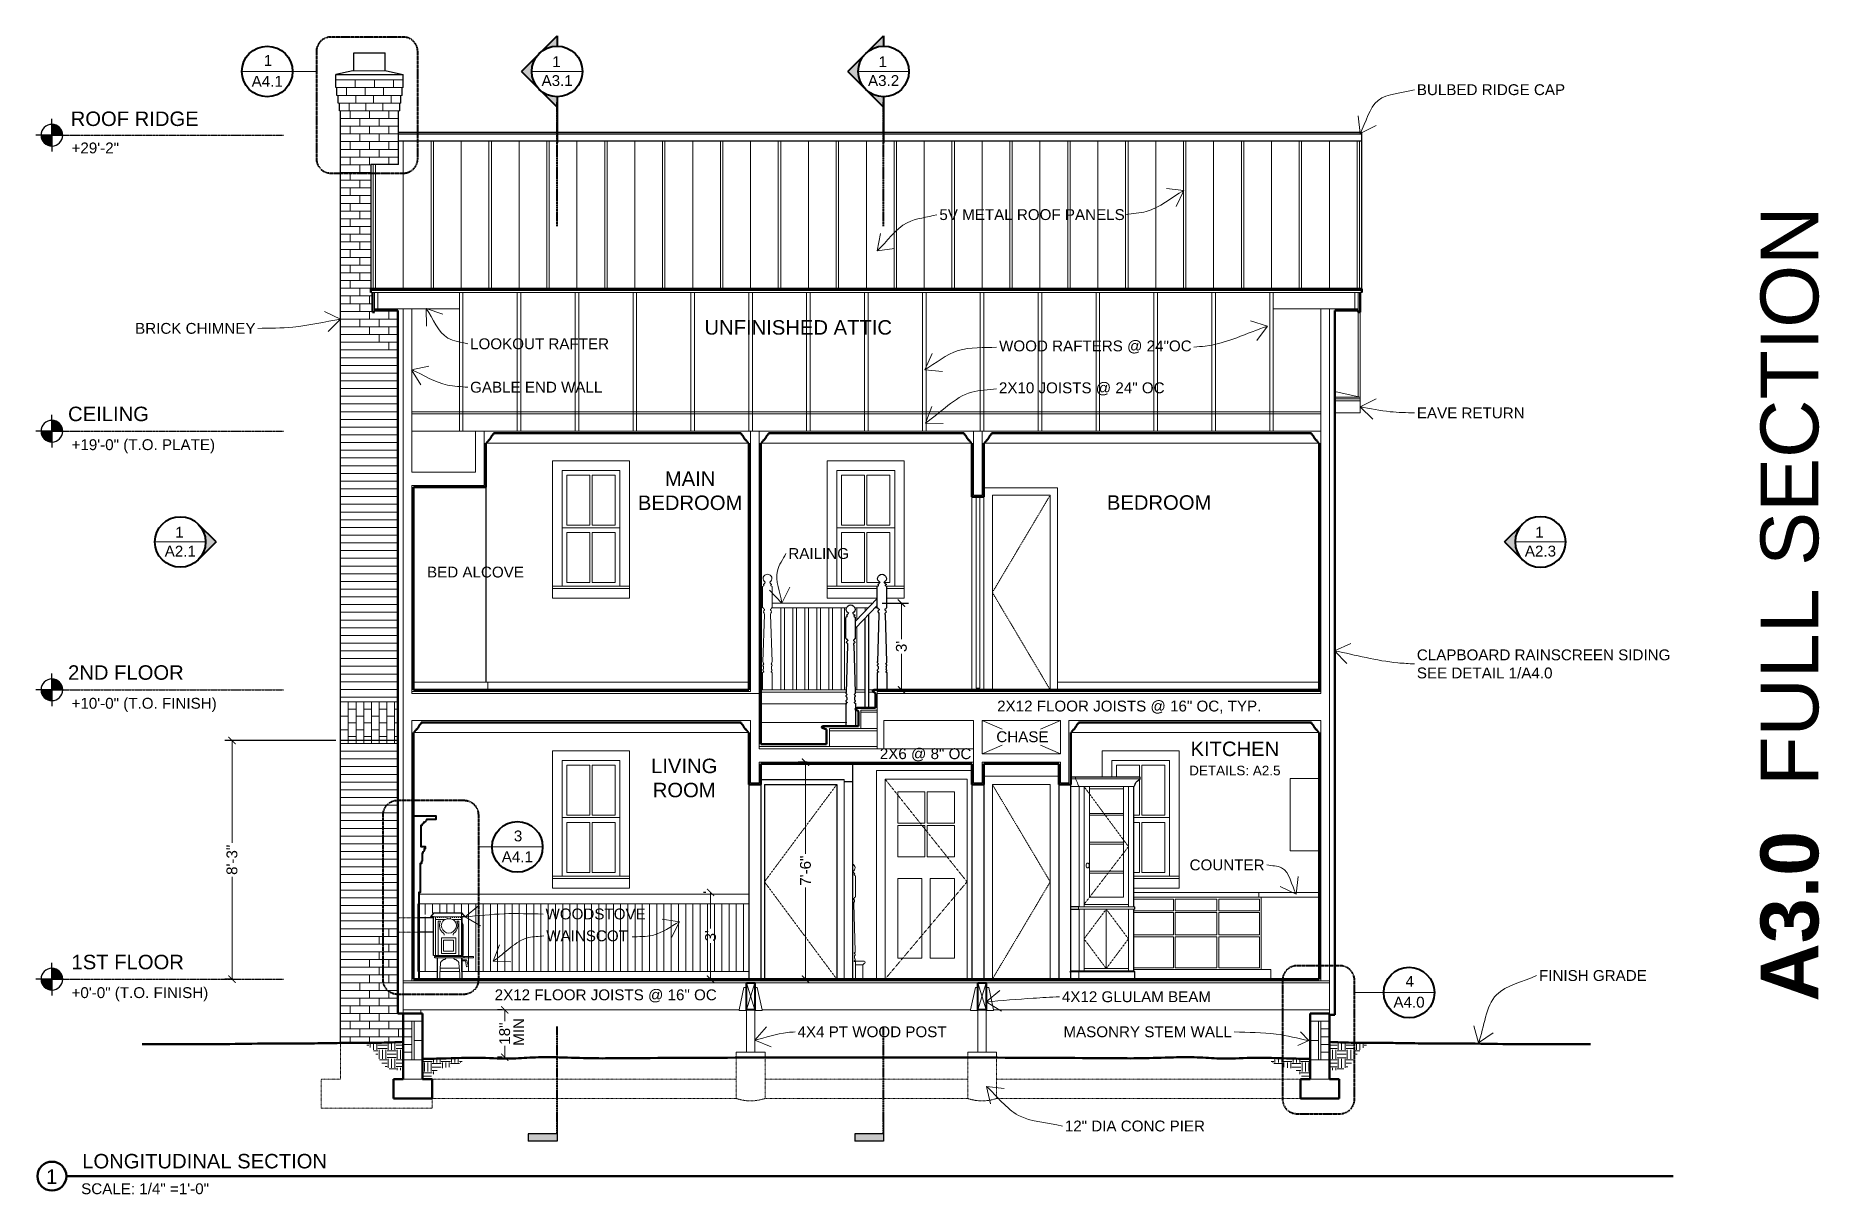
# Model space of a CAD drawing. Header units: inches. Extents: x -54 to 15382, y 469 to 41738.
# Drawn here: x 53 to 793, y 4282 to 4762 of the extents above; entities that cross this region are included whole.
import ezdxf

# ---------------------------------------------------------------- set-up
doc = ezdxf.new("R2010")
doc.units = ezdxf.units.IN
doc.header["$MEASUREMENT"] = 0
doc.linetypes.add('CENTER', pattern=[2, 1.25, -0.25, 0.25, -0.25])
doc.linetypes.add('DASHED2', pattern=[0.375, 0.25, -0.125])
doc.layers.get('0').update_dxf_attribs({"lineweight": 9})
for name, color, linetype, lineweight in [('1', 7, 'Continuous', 9), ('2', 7, 'Continuous', 18), ('3', 7, 'Continuous', 30), ('4', 7, 'Continuous', 40), ('5', 7, 'Continuous', 50), ('A-DIMSx', 7, 'Continuous', 9), ('A-LINK', 7, 'Continuous', 40), ('A-TEXTx', 7, 'Continuous', 18), ('TB-11x17', 7, 'Continuous', 50)]:
    doc.layers.add(name, color=color, linetype=linetype, lineweight=lineweight)
doc.styles.get("Standard").update_dxf_attribs({"font": 'arial.ttf'})
doc.dimstyles.get("Standard").update_dxf_attribs({"dimtxt": 3, "dimasz": 2, "dimexe": 0.03125, "dimexo": 0.0625, "dimgap": 0.03125, "dimtad": 0, "dimtoh": 1, "dimdec": 4, "dimlfac": 0.99985, "dimzin": 0, "dimdsep": 46, "dimlunit": 4, "dimtxsty": 'Standard', "dimblk": 'ARCHTICK', "dimblk1": 'ARCHTICK', "dimblk2": 'ARCHTICK', "dimcen": 0.09, "dimclrt": 256, "dimadec": 0, "dimazin": 0, "dimtfac": 1, "dimtdec": 4, "dimtofl": 0, "dimtmove": 0, "dimatfit": 3, "dimfxl": 1, "dimtolj": 1, "dimtzin": 0, "dimarcsym": 0})

msp = doc.modelspace()

# ---------------------------------------------------------------- texts
at = {"ltscale": 0.5, "insert": (780.664182, 4526.7534571), "char_height": 24, "attachment_point": 5, "rotation": 90}
msp.add_mtext('{\\fArial|b1|i0|c0|p34;A3.0 \\fArial|b0|i0|c1|p0; FULL SECTION}', dxfattribs=at)
at = {"ltscale": 0.1, "char_height": 6}
for s, insert, width, attachment_point in [('{LONGITUDINAL SECTION }', (72.5507615, 4292.6347461), 116.922436811, 7), ('{1}', (59.8934344, 4289.3052195), 11.15057809, 5)]:
    msp.add_mtext(s, dxfattribs=dict(at, insert=insert, width=width, attachment_point=attachment_point))
at = {"layer": 'A-DIMSx', "ltscale": 0.1, "insert": (251.2921304, 4343.5439351), "char_height": 4.5, "width": 73.076179956, "attachment_point": 1, "rotation": 90}
msp.add_mtext('{MIN}', dxfattribs=at)
at = {"layer": 'A-LINK', "ltscale": 0.1, "attachment_point": 5}
for s, insert, char_height, width in [('1', (149.5684725, 4752.1739104), 4.5, 9.771161836), ('{1}', (269.1748078, 4751.6739104), 4.5, 9.771161836), ('{1}', (404.54736, 4751.6739104), 4.5, 9.771161836), ('{\\H0.75x;A4.1}', (149.2625871, 4743.5705952), 6, 9.85131083), ('{\\H0.75x;A3.1}', (269.4806931, 4743.8205952), 6, 9.85131083), ('{\\H0.75x;A3.2}', (404.8532454, 4743.8205952), 6, 9.85131083), ('{1}', (112.9100761, 4556.5425255), 4.5, 9.771161836), ('{1}', (676.8000901, 4556.5425255), 4.5, 9.771161836), ('{\\H0.75x;A2.1}', (113.2159614, 4548.6892103), 6, 9.85131083), ('{\\H0.75x;A2.3}', (677.2244769, 4548.6892103), 6, 9.85131083), ('{3}', (253.287794, 4430.5593302), 4.5, 9.771161836), ('{\\H0.75x;A4.1}', (252.9819086, 4421.9560149), 6, 9.85131083), ('{4}', (623.0281675, 4370.3114018), 4.5, 9.771161836), ('{\\H0.75x;A4.0}', (622.7222822, 4361.6137846), 6, 9.85131083)]:
    msp.add_mtext(s, dxfattribs=dict(at, insert=insert, char_height=char_height, width=width))
at = {"layer": 'A-TEXTx', "ltscale": 0.25, "char_height": 4.5}
for s, insert, attachment_point in [('{BULBED RIDGE CAP}', (625.9685589, 4740.0466483), 4), ('{5V METAL ROOF PANELS}', (427.9811833, 4688.2378182), 4), ('{BRICK CHIMNEY}', (144.4177798, 4641.056982), 6), ('{LOOKOUT RAFTER}', (233.3857679, 4634.6628879), 4), ('{WOOD RAFTERS @ 24"OC}', (452.7345665, 4633.3546226), 4), ('{GABLE END WALL}', (233.3857679, 4616.6628879), 4), ('{2X10 JOISTS @ 24" OC}', (452.6621696, 4615.9775613), 4), ('{EAVE RETURN}', (625.9685589, 4605.9976496), 4), ('{RAILING}', (365.3511513, 4547.6930272), 4), ('CLAPBOARD RAINSCREEN SIDING\\PSEE DETAIL 1/A4.0', (625.9685589, 4501.906423), 4), ('{2X12 FLOOR JOISTS @ 16" OC, TYP.}', (451.9260796, 4484.0027654), 4), ('{2X6 @ 8" OC}', (403.2721191, 4464.2401873), 4), ('{COUNTER}', (562.8132843, 4418.5430385), 6), ('{WOODSTOVE}', (264.6595731, 4398.2080361), 4), ('{WAINSCOT}', (264.9621667, 4389.1317139), 4), ('{FINISH GRADE}', (676.6152467, 4372.6734466), 4), ('{2X12 FLOOR JOISTS @ 16" OC}', (243.5840612, 4364.2439729), 4), ('{4X12 GLULAM BEAM}', (478.7785061, 4363.8755257), 4), ('{4X4 PT WOOD POST}', (369.1584892, 4349.3434451), 4), ('{MASONRY STEM WALL}', (549.276936, 4349.3434451), 6), ('{12" DIA CONC PIER}', (479.9941375, 4310.2597754), 4)]:
    msp.add_mtext(s, dxfattribs=dict(at, insert=insert, attachment_point=attachment_point))
at = {"layer": 'A-TEXTx', "ltscale": 0.5}
for s, insert, char_height, width, attachment_point in [('{ROOF RIDGE }', (67.7704219, 4731.0243845), 6, 81.256520484, 1), ('{+29\'-2"}', (68.1251051, 4718.169605), 4.5, 81.256520484, 1), ('{UNFINISHED ATTIC}', (330.5697952, 4644.4994591), 6, 108.474840585, 1), ('{CEILING  }', (66.6764686, 4608.6136336), 6, 97.332351113, 1), ('{+19\'-0" (T.O. PLATE)}', (68.1251051, 4595.1057185), 4.5, 81.256520484, 1), ('{MAIN BEDROOM}', (324.6279108, 4581.7709692), 6, 58.972190114, 2), ('{BEDROOM}', (497.4504776, 4571.8657101), 6, 39.57609653, 1), ('{2ND FLOOR  }', (66.6764686, 4501.3636336), 6, 97.332351113, 1), ('{+10\'-0" (T.O. FINISH)}', (68.1251051, 4487.8557185), 4.5, 81.256520484, 1), ('{CHASE}', (451.5852812, 4473.9772648), 4.5, 29.886883439, 1), ('KITCHEN\\P{\\H0.66667x;DETAILS: A2.5}', (550.510247, 4469.7250623), 6, 54.794595222, 2), ('{LIVING ROOM}', (322.1766142, 4462.6349055), 6, 39.57609653, 2), ('{1ST FLOOR }', (68.1251051, 4381.3031499), 6, 94.776154357, 1), ('{+0\'-0" (T.O. FINISH)}', (68.1251051, 4367.8557185), 4.5, 81.256520484, 1)]:
    msp.add_mtext(s, dxfattribs=dict(at, insert=insert, char_height=char_height, width=width, attachment_point=attachment_point))
at = {"layer": 'A-TEXTx', "ltscale": 0.25, "insert": (255.7119585, 4539.9898197), "char_height": 4.5, "width": 45.201416998, "attachment_point": 6}
msp.add_mtext('{BED ALCOVE}', dxfattribs=at)
at = {"layer": 'TB-11x17', "ltscale": 0.5, "insert": (72.1184716, 4286.5227301), "char_height": 4.5, "width": 73.076179956, "attachment_point": 1}
msp.add_mtext('\\A1;SCALE: 1/4" =1\'-0"', dxfattribs=at)

# ---------------------------------------------------------------- blocks, each defined once
blk = doc.blocks.new('Woodstove Jotul F3 Side')
at = {"layer": '1'}
for p, q in [((9505.33, 343.25), (9505.33, 359.25)), ((9509.45, 358.16), (9505.33, 358.16)), ((9506.06, 359.25), (9506.06, 358.87)), ((9506.45, 357.4), (9507.39, 357.4)), ((9506.45, 357.4), (9506.45, 343.25)), ((9506.89, 359.25), (9506.89, 358.87)), ((9507.7, 359.25), (9507.7, 358.87)), ((9508.5, 359.25), (9508.5, 358.87)), ((9509.34, 359.25), (9509.34, 358.87)), ((9509.45, 358.16), (9510.15, 358.43)), ((9509.96, 359.25), (9510.15, 358.43)), ((9511.51, 358.43), (9510.15, 358.43)), ((9511.69, 359.25), (9511.51, 358.43)), ((9511.51, 358.43), (9512.18, 358.16)), ((9512.18, 358.16), (9516.32, 358.16)), ((9512.31, 359.25), (9512.31, 358.87)), ((9513.15, 359.25), (9513.15, 358.87)), ((9513.95, 359.25), (9513.95, 358.87)), ((9515.02, 357.4), (9514.08, 357.4)), ((9514.79, 359.25), (9514.79, 358.87)), ((9515.02, 357.4), (9515.02, 343.25)), ((9515.59, 359.25), (9515.59, 358.87)), ((9507.8, 350.47), (9507.8, 344.07)), ((9513.68, 350.47), (9507.8, 350.47)), ((9512.81, 349.6), (9508.67, 349.6)), ((9508.67, 349.6), (9508.67, 344.94)), ((9512.81, 344.94), (9512.81, 349.6)), ((9513.68, 344.07), (9513.68, 350.47)), ((9516.32, 343.25), (9504.44, 343.25)), ((9517.05, 342.75), (9505.02, 342.75)), ((9513.68, 344.07), (9507.8, 344.07)), ((9508.67, 344.94), (9512.81, 344.94)), ((9516.32, 341.37), (9517.9, 341.37)), ((9516.32, 341.03), (9517.79, 341.03)), ((9517.79, 341.03), (9518.19, 338.55)), ((9518.29, 341.04), (9518.92, 338.67)), ((9518.92, 338.67), (9518.19, 338.55))]:
    blk.add_line(p, q, dxfattribs=at)
at = {"layer": '1', "ltscale": 0.25}
blk.add_line((9516.32, 356.83), (9516.32, 343.25), dxfattribs=at)
at = {"layer": '1'}
for centre, radius, start, end in [((9510.83, 355.62), 3.88, 152.64413, 234.98462), ((9510.83, 355.62), 3.13, 125.58586, 54.41414), ((9510.64, 355.62), 3.88, 305.01538, 27.35587)]:
    blk.add_arc(centre, radius, start, end, dxfattribs=at)
for points, knots in [([(9508.61, 352.45), (9508.67, 352.39), (9508.8, 352.25), (9508.9, 352), (9508.9, 351.78), (9508.87, 351.67), (9508.86, 351.62)], [0, 0, 0, 0, 0.2548626, 0.5779212, 0.7738177, 0.9115369, 0.9115369, 0.9115369, 0.9115369]), ([(9512.87, 352.45), (9512.81, 352.39), (9512.67, 352.25), (9512.58, 352), (9512.57, 351.78), (9512.6, 351.67), (9512.62, 351.62)], [0, 0, 0, 0, 0.2548626, 0.5779212, 0.7738177, 0.9115369, 0.9115369, 0.9115369, 0.9115369]), ([(9507.37, 339.96), (9507.39, 340.14), (9507.42, 340.49), (9507.75, 340.88), (9508.03, 340.98), (9508.15, 341.02)], [0, 0, 0, 0, 0.552855, 1.027587, 1.424955, 1.424955, 1.424955, 1.424955]), ([(9508.15, 341.02), (9508.22, 341.12), (9508.36, 341.32), (9508.64, 341.49), (9508.86, 341.55), (9509.01, 341.54), (9509.14, 341.58), (9509.31, 341.67), (9509.46, 341.84), (9509.55, 342.03), (9509.55, 342.18), (9509.56, 342.25)], [0, 0, 0, 0, 0.363802, 0.703896, 0.969314, 1.03582, 1.145927, 1.377288, 1.576947, 1.815944, 2.013947, 2.013947, 2.013947, 2.013947]), ([(9514.22, 341.02), (9514.15, 341.13), (9514.01, 341.32), (9513.73, 341.49), (9513.51, 341.55), (9513.36, 341.54), (9513.23, 341.58), (9513.07, 341.67), (9512.92, 341.84), (9512.82, 342.03), (9512.82, 342.18), (9512.82, 342.25)], [0, 0, 0, 0, 0.363802, 0.703896, 0.969314, 1.03582, 1.145927, 1.377288, 1.576947, 1.815944, 2.013947, 2.013947, 2.013947, 2.013947]), ([(9515, 339.96), (9514.99, 340.15), (9514.95, 340.49), (9514.62, 340.88), (9514.34, 340.98), (9514.22, 341.02)], [0, 0, 0, 0, 0.552855, 1.027587, 1.424955, 1.424955, 1.424955, 1.424955]), ([(9517.9, 341.37), (9517.98, 341.36), (9518.17, 341.32), (9518.25, 341.14), (9518.29, 341.04)], [0, 0, 0, 0, 0.2511324, 0.5419404, 0.5419404, 0.5419404, 0.5419404])]:
    blk.add_open_spline(points, degree=3, knots=knots, dxfattribs=at)
at = {"layer": '2', "ltscale": 0.25}
blk.add_line((9516.32, 359.25), (9504.44, 359.25), dxfattribs=at)
at = {"layer": '2'}
for p, q in [((9521.08, 342.25), (9505.02, 342.25)), ((9521.08, 342.75), (9517.05, 342.75)), ((9521.08, 342.75), (9521.08, 342.25)), ((9507.03, 335.45), (9507.37, 339.96)), ((9507.03, 333.37), (9507.03, 335.45)), ((9515.16, 337.93), (9507.22, 337.93)), ((9515.35, 335.45), (9515, 339.96)), ((9515.35, 333.38), (9515.35, 335.45))]:
    blk.add_line(p, q, dxfattribs=at)
at = {"layer": '3'}
for p, q in [((9504.51, 360.75), (9503.19, 359.25)), ((9504.44, 359.25), (9503.19, 359.25)), ((9504.44, 343.25), (9504.44, 359.25)), ((9516.3, 360.75), (9504.51, 360.75)), ((9517.63, 359.25), (9516.3, 360.75)), ((9517.63, 359.25), (9516.32, 359.25)), ((9516.32, 356.83), (9516.32, 359.25)), ((9516.75, 355.74), (9516.32, 356.83)), ((9516.75, 343.54), (9516.75, 355.74)), ((9505.02, 342.75), (9505.94, 343.25)), ((9505.02, 342.25), (9505.02, 342.75)), ((9506.06, 342.25), (9506.06, 342.25)), ((9506.06, 342.25), (9506.06, 342.25)), ((9506.06, 333.37), (9506.06, 342.25)), ((9506.06, 342.25), (9506.06, 342.25)), ((9516.13, 343.25), (9517.05, 342.75)), ((9516.32, 333.38), (9516.32, 342.25)), ((9516.38, 343.54), (9516.75, 343.54)), ((9517.05, 342.75), (9517.05, 342.25)), ((9506.06, 333.37), (9507.03, 333.37)), ((9516.32, 333.38), (9515.35, 333.38))]:
    blk.add_line(p, q, dxfattribs=at)
blk = doc.blocks.new('Point')
at = {"lineweight": 0, "ltscale": 0.1}
h = blk.add_hatch(color=256, dxfattribs=at)
h.dxf.hatch_style = 1
h.paths.add_polyline_path([(-3.29, 4.165, 0.414214), (-3.353, 4.103), (-3.29, 4.103)])
h.paths.add_polyline_path([(-3.29, 4.103), (-3.29, 4.04, 0.414214), (-3.228, 4.103)])
at = {"layer": '3', "ltscale": 0.1}
for q in [(-3.29, 4.197), (-3.384, 4.103), (-3.197, 4.103), (-3.29, 4.009)]:
    blk.add_line((-3.29, 4.103), q, dxfattribs=at)
blk.add_circle((-3.29, 4.103), 0.0625, dxfattribs=at)
blk = doc.blocks.new('Section Callout')
at = {"layer": 'A-LINK', "ltscale": 0.1}
h = blk.add_hatch(color=256, dxfattribs=at)
h.paths.add_polyline_path([(1891.06, 7392.5), (1883.64, 7385.08), (1891.06, 7377.65, -0.198912), (1887.98, 7385.08, -0.198912)])
h.paths.add_polyline_path([(1898.48, 7399.92), (1891.06, 7392.5, -0.198912), (1898.48, 7395.58)])
h.paths.add_polyline_path([(1891.06, 7377.65), (1898.48, 7370.23), (1898.48, 7374.58, -0.198912)])
for p, q in [((1883.64, 7385.08), (1898.48, 7399.92)), ((1898.48, 7399.92), (1898.48, 7395.58)), ((1883.64, 7385.08), (1898.48, 7370.23)), ((1898.48, 7374.58), (1898.48, 7370.23)), ((1898.48, 7370.23), (1898.48, 7355.49))]:
    blk.add_line(p, q, dxfattribs=at)
blk.add_circle((1898.48, 7385.08), 10.5, dxfattribs=at)
blk = doc.blocks.new('_ArchTick')
at = {"color": 0, "linetype": 'ByBlock', "lineweight": 0, "const_width": 0.15}
blk.add_lwpolyline([(-0.5, -0.5), (0.5, 0.5)], dxfattribs=at)
blk = doc.blocks.new('Elevation Callout - 1')
at = {"layer": 'A-LINK', "ltscale": 0.1}
blk.add_hatch(color=256, dxfattribs=at).paths.add_polyline_path([(2031.59, 7377.65), (2039.01, 7370.23), (2046.43, 7377.65, -0.198912), (2039.01, 7374.58, -0.198912)])
for q in [(2031.59, 7377.65), (2046.43, 7377.65)]:
    blk.add_line((2039.01, 7370.23), q, dxfattribs=at)
blk.add_circle((2039.01, 7385.08), 10.5, dxfattribs=at)
blk = doc.blocks.new('Section Tail 1a')
at = {"layer": 'A-LINK', "lineweight": 5, "ltscale": 0.1}
blk.add_hatch(color=256, dxfattribs=at).paths.add_polyline_path([(5.425, 3.094), (5.425, 3.156), (5.175, 3.156), (5.175, 3.094)])
at = {"layer": 'A-LINK', "linetype": 'Continuous', "lineweight": 30, "ltscale": 0.1}
for p, q in [((5.425, 3.156), (5.175, 3.156)), ((5.175, 3.094), (5.175, 3.156)), ((5.425, 3.094), (5.175, 3.094)), ((5.425, 2.906), (5.425, 3.156))]:
    blk.add_line(p, q, dxfattribs=at)
blk = doc.blocks.new('Newel Post 1')
for p, q in [((572.02, 3270.02), (571.57, 3269.79)), ((571.57, 3262.75), (571.57, 3269.79)), ((572.02, 3270.35), (571.96, 3270.35)), ((572.02, 3270.02), (572.02, 3270.35)), ((574.35, 3270.02), (574.35, 3270.35)), ((574.35, 3270.35), (574.41, 3270.35)), ((574.35, 3270.02), (574.8, 3269.79)), ((574.8, 3262.75), (574.8, 3269.79)), ((571.57, 3262.75), (571.85, 3262.59)), ((572.16, 3260.47), (571.65, 3244.58)), ((572.2, 3262.2), (572.2, 3262)), ((574.17, 3262.2), (574.17, 3262)), ((574.21, 3260.47), (574.72, 3244.58)), ((574.8, 3262.75), (574.52, 3262.59)), ((571.85, 3243.01), (571.85, 3242.22)), ((574.52, 3243.01), (574.52, 3242.22)), ((571.96, 3241.16), (571.57, 3241.08)), ((571.57, 3241.08), (571.57, 3235.25)), ((571.96, 3241.31), (571.96, 3241.16)), ((574.41, 3241.31), (574.41, 3241.16)), ((574.41, 3241.16), (574.8, 3241.08)), ((574.8, 3241.08), (574.8, 3235.25))]:
    blk.add_line(p, q)
for centre, radius, start, end in [((573.19, 3272.51), 1.46, 300.76836, 239.19005), ((571.75, 3271.32), 0.687, 287.95254, 354.72784), ((574.62, 3271.32), 0.687, 185.27216, 252.04746), ((571.97, 3270.51), 0.157, 90.17095, 270.17095), ((574.41, 3270.51), 0.157, 269.82905, 89.82905), ((572.24, 3262.59), 0.391, 179.38572, 264.58871), ((572.83, 3261.25), 0.986, 129.79781, 181.7467), ((571.01, 3260.42), 1.16, 2.82279, 43.5169), ((574.13, 3262.59), 0.391, 275.41129, 0.61428), ((573.54, 3261.25), 0.986, 358.2533, 50.20219), ((575.36, 3260.42), 1.16, 136.4831, 177.17721), ((572.56, 3244.6), 0.908, 175.29895, 229.24694), ((572.34, 3243.33), 0.693, 123.18268, 180.86765), ((571.44, 3242.98), 0.403, 4.47723, 59.19499), ((571.38, 3242.29), 0.472, 305.06248, 351.2653), ((572.31, 3241.88), 0.661, 177.5834, 238.36627), ((573.81, 3244.6), 0.908, 310.75306, 4.70105), ((574.03, 3243.33), 0.693, 359.13235, 56.81732), ((574.06, 3241.88), 0.661, 301.63373, 2.4166), ((574.93, 3242.98), 0.403, 120.80501, 175.52277), ((574.99, 3242.29), 0.472, 188.7347, 234.93752)]:
    blk.add_arc(centre, radius, start, end)
blk = doc.blocks.new('*D251')
at = {"layer": 'A-DIMSx', "color": 0, "lineweight": -2, "ltscale": 0.1}
for p, q in [((404.2, 4527.18), (415.24, 4527.18)), ((411.95, 4491.18), (409.24, 4491.18))]:
    blk.add_line(p, q, dxfattribs=at)
at = {"layer": 'A-DIMSx', "color": 0, "lineweight": 5, "ltscale": 0.1}
for p, q in [((412.24, 4527.18), (412.24, 4512.25)), ((412.24, 4491.18), (412.24, 4506.12))]:
    blk.add_line(p, q, dxfattribs=at)
at = {"layer": 'A-DIMSx', "color": 0, "lineweight": 5, "xscale": 3, "yscale": 3, "zscale": 3}
for p, rotation in [((412.24, 4527.18), 90), ((412.24, 4491.18), 270)]:
    blk.add_blockref('_ArchTick', p, dxfattribs=dict(at, rotation=rotation))
at = {"layer": 'A-DIMSx', "ltscale": 0.25, "insert": (412.24, 4509.18), "char_height": 4.5, "attachment_point": 5, "rotation": 90}
blk.add_mtext("\\A1;3'", dxfattribs=at)
blk = doc.blocks.new('*D252')
at = {"layer": 'A-DIMSx', "color": 0, "lineweight": -2, "ltscale": 0.1}
for p, q in [((246.74, 4358.43), (244.74, 4358.43)), ((246.74, 4338.82), (244.74, 4338.82))]:
    blk.add_line(p, q, dxfattribs=at)
at = {"layer": 'A-DIMSx', "color": 0, "lineweight": 5, "ltscale": 0.1}
for p, q in [((247.74, 4358.43), (247.74, 4353.76)), ((247.74, 4338.82), (247.74, 4343.49))]:
    blk.add_line(p, q, dxfattribs=at)
at = {"layer": 'A-DIMSx', "color": 0, "lineweight": 5, "xscale": 3, "yscale": 3, "zscale": 3}
for p, rotation in [((247.74, 4358.43), 90), ((247.74, 4338.82), 270)]:
    blk.add_blockref('_ArchTick', p, dxfattribs=dict(at, rotation=rotation))
at = {"layer": 'A-DIMSx', "ltscale": 0.25, "insert": (247.74, 4348.62), "char_height": 4.5, "attachment_point": 5, "rotation": 90}
blk.add_mtext('\\A1;18"', dxfattribs=at)
blk = doc.blocks.new('Corner Cupboard')
at = {"layer": '1'}
for p, q in [((3161.43, 3708.31), (3188.27, 3708.31)), ((3164.13, 3705.18), (3186.76, 3705.18)), ((3166.34, 3655.31), (3166.34, 3705.18)), ((3168.46, 3659.31), (3168.46, 3705.18)), ((3168.46, 3704.18), (3182.43, 3704.18)), ((3182.43, 3659.31), (3182.43, 3705.18)), ((3184.76, 3655.31), (3184.76, 3705.18)), ((3168.46, 3694.06), (3182.43, 3694.06)), ((3168.46, 3693.31), (3182.43, 3693.31)), ((3168.46, 3682.06), (3182.43, 3682.06)), ((3168.46, 3681.31), (3182.43, 3681.31)), ((3168.46, 3670.06), (3182.43, 3670.06)), ((3168.46, 3669.31), (3182.43, 3669.31)), ((3166.34, 3656.31), (3184.76, 3656.31)), ((3166.34, 3628.8), (3166.34, 3654.31)), ((3168.46, 3659.31), (3182.43, 3659.31)), ((3184.76, 3628.8), (3184.76, 3654.31)), ((3163.63, 3628.3), (3190.76, 3628.3)), ((3166.34, 3629.68), (3184.76, 3629.68))]:
    blk.add_line(p, q, dxfattribs=at)
at = {"layer": '1', "ltscale": 0.25}
blk.add_line((3186.76, 3705.18), (3190.26, 3705.18), dxfattribs=at)
at = {"layer": '1', "ltscale": 0.1}
blk.add_line((3175.55, 3654.31), (3175.55, 3629.68), dxfattribs=at)
at = {"layer": '1', "linetype": 'DASHED2', "ltscale": 0.25, "flags": 128}
for points in [[(3184.76, 3656.31), (3166.34, 3680.24), (3184.76, 3705.18)], [(3175.55, 3629.68), (3166.34, 3642), (3175.55, 3654.31)], [(3175.55, 3629.68), (3184.76, 3642), (3175.55, 3654.31)]]:
    blk.add_lwpolyline(points, dxfattribs=at)
at = {"layer": '1', "extrusion": (0, 0, -1)}
blk.add_ellipse((3183.25, 3672.42), major_axis=(0, -1), ratio=0.647696, dxfattribs=at)
at = {"layer": '2'}
for p, q in [((3188.27, 3708.31), (3188.27, 3709.06)), ((3186.76, 3655.31), (3186.76, 3705.18)), ((3163.63, 3655.31), (3187.01, 3655.31)), ((3163.63, 3654.31), (3187.01, 3654.31)), ((3186.76, 3628.8), (3186.76, 3654.31)), ((3187.01, 3654.31), (3187.01, 3655.31)), ((3164.13, 3628.8), (3190.26, 3628.8)), ((3186.95, 3628.3), (3186.76, 3628.8)), ((3186.95, 3625.3), (3186.95, 3628.3))]:
    blk.add_line(p, q, dxfattribs=at)
at = {"layer": '2', "ltscale": 0.25}
blk.add_line((3188.27, 3708.31), (3190.26, 3708.31), dxfattribs=at)
at = {"layer": '2'}
blk.add_open_spline([(3186.76, 3705.18), (3186.87, 3705.27), (3187.17, 3705.52), (3187.32, 3706.76), (3187.86, 3707.64), (3188.27, 3708.31)], degree=3, knots=[0, 0, 0, 0, 0.413106, 1.165478, 3.513689, 3.513689, 3.513689, 3.513689], dxfattribs=at)
at = {"layer": '3'}
for p, q in [((3161.43, 3708.31), (3161.43, 3709.06)), ((3161.43, 3709.06), (3190.26, 3709.06)), ((3190.26, 3654.31), (3190.26, 3709.06)), ((3164.13, 3655.31), (3164.13, 3705.18)), ((3163.63, 3654.31), (3163.63, 3655.31)), ((3164.13, 3628.8), (3164.13, 3654.31)), ((3190.26, 3625.3), (3190.26, 3654.31)), ((3163.63, 3628.3), (3164.13, 3628.8)), ((3163.63, 3625.3), (3163.63, 3628.3)), ((3163.63, 3625.3), (3190.26, 3625.3))]:
    blk.add_line(p, q, dxfattribs=at)
at = {"layer": '3', "ltscale": 0.25}
for p, q in [((3187.01, 3655.31), (3190.26, 3655.31)), ((3190.26, 3654.31), (3187.01, 3654.31))]:
    blk.add_line(p, q, dxfattribs=at)
at = {"layer": '3'}
blk.add_open_spline([(3164.13, 3705.18), (3164.02, 3705.27), (3163.72, 3705.52), (3163.58, 3707.04), (3162.39, 3707.75), (3161.43, 3708.31)], degree=3, knots=[0, 0, 0, 0, 0.413106, 1.165478, 4.216048, 4.216048, 4.216048, 4.216048], dxfattribs=at)
blk = doc.blocks.new('Detail Callout')
at = {"layer": '2', "ltscale": 0.1}
blk.add_line((240.24, 5822.29), (219.24, 5822.29), dxfattribs=at)
at = {"layer": 'A-LINK', "ltscale": 0.1}
blk.add_circle((229.74, 5822.29), 10.5, dxfattribs=at)
blk = doc.blocks.new('*D529')
at = {"layer": 'A-DIMSx', "color": 0, "lineweight": -2, "ltscale": 0.1}
for p, q in [((177.7, 4470.18), (131.66, 4470.18)), ((135.06, 4371.18), (131.66, 4371.18))]:
    blk.add_line(p, q, dxfattribs=at)
at = {"layer": 'A-DIMSx', "color": 0, "lineweight": 5, "ltscale": 0.1}
for p, q in [((134.66, 4470.18), (134.66, 4427.67)), ((134.66, 4371.18), (134.66, 4413.7))]:
    blk.add_line(p, q, dxfattribs=at)
at = {"layer": 'A-DIMSx', "color": 0, "lineweight": 5, "xscale": 3, "yscale": 3, "zscale": 3}
for p, rotation in [((134.66, 4470.18), 90), ((134.66, 4371.18), 270)]:
    blk.add_blockref('_ArchTick', p, dxfattribs=dict(at, rotation=rotation))
at = {"layer": 'A-DIMSx', "ltscale": 0.25, "insert": (134.66, 4420.68), "char_height": 4.5, "attachment_point": 5, "rotation": 90}
blk.add_mtext('\\A1;8\'-3"', dxfattribs=at)
blk = doc.blocks.new('*D530')
at = {"layer": 'A-DIMSx', "color": 0, "lineweight": -2, "ltscale": 0.1}
for p, q in [((373.09, 4461.18), (369.47, 4461.18)), ((389.95, 4371.18), (369.47, 4371.18))]:
    blk.add_line(p, q, dxfattribs=at)
at = {"layer": 'A-DIMSx', "color": 0, "lineweight": 5, "ltscale": 0.1}
for p, q in [((372.47, 4461.18), (372.47, 4423.16)), ((372.47, 4371.18), (372.47, 4409.21))]:
    blk.add_line(p, q, dxfattribs=at)
at = {"layer": 'A-DIMSx', "color": 0, "lineweight": 5, "xscale": 3, "yscale": 3, "zscale": 3}
for p, rotation in [((372.47, 4461.18), 90), ((372.47, 4371.18), 270)]:
    blk.add_blockref('_ArchTick', p, dxfattribs=dict(at, rotation=rotation))
at = {"layer": 'A-DIMSx', "ltscale": 0.25, "insert": (372.47, 4416.18), "char_height": 4.5, "attachment_point": 5, "rotation": 90}
blk.add_mtext('\\A1;7\'-6"', dxfattribs=at)
blk = doc.blocks.new('*D538')
at = {"layer": 'A-DIMSx', "color": 0, "lineweight": -2, "ltscale": 0.1}
for p, q in [((331.11, 4407.18), (330.11, 4407.18)), ((322.48, 4371.18), (336.11, 4371.18))]:
    blk.add_line(p, q, dxfattribs=at)
at = {"layer": 'A-DIMSx', "color": 0, "lineweight": 5, "ltscale": 0.1}
for p, q in [((333.11, 4407.18), (333.11, 4392.25)), ((333.11, 4371.18), (333.11, 4386.12))]:
    blk.add_line(p, q, dxfattribs=at)
at = {"layer": 'A-DIMSx', "color": 0, "lineweight": 5, "xscale": 3, "yscale": 3, "zscale": 3}
for p, rotation in [((333.11, 4407.18), 90), ((333.11, 4371.18), 270)]:
    blk.add_blockref('_ArchTick', p, dxfattribs=dict(at, rotation=rotation))
at = {"layer": 'A-DIMSx', "ltscale": 0.25, "insert": (333.11, 4389.18), "char_height": 4.5, "attachment_point": 5, "rotation": 90}
blk.add_mtext("\\A1;3'", dxfattribs=at)

# ---------------------------------------------------------------- dimensions: what is measured, and where the dimension line sits
at = {"layer": 'A-DIMSx', "ltscale": 0.1}
for base, p1, p2, override, picture, middle in [((412.2431819, 4527.1843083), (413.9501304, 4491.1843083), (402.1952841, 4527.1843083), {"dimtxt": 4.5, "dimasz": 3, "dimexe": 3, "dimexo": 2, "dimgap": 1, "dimlfac": -47.9928, "dimlwd": 5}, '*D251', (412.2431819, 4509.1843083)), ((134.6551314, 4371.1843083), (179.695284, 4470.1843083), (137.056126, 4371.1843083), {"dimtxt": 4.5, "dimasz": 3, "dimexe": 3, "dimexo": 2, "dimgap": 1, "dimlfac": -47.9928, "dimpost": '', "dimlwd": 5}, '*D529', (134.6551314, 4420.6843083)), ((372.4732224, 4371.1843083), (375.08578, 4461.1843083), (391.945284, 4371.1843083), {"dimtxt": 4.5, "dimasz": 3, "dimexe": 3, "dimexo": 2, "dimgap": 1, "dimlfac": -47.9928, "dimlwd": 5}, '*D530', (372.4732224, 4416.1843083)), ((333.1081689, 4371.1843083), (333.1081689, 4407.1843083), (320.4765932, 4371.1843083), {"dimtxt": 4.5, "dimasz": 3, "dimexe": 3, "dimexo": 2, "dimgap": 1, "dimlfac": -47.9928, "dimlwd": 5}, '*D538', (333.1081689, 4389.1843083))]:
    dim = msp.add_linear_dim(base=base, p1=p1, p2=p2, angle=90, dimstyle='Standard', override=override, dxfattribs=at)
    dim.commit()
    dim.dimension.update_dxf_attribs({"geometry": picture, "text_midpoint": middle})
dim = msp.add_linear_dim(base=(247.7354404, 4338.8155212), p1=(248.7424534, 4358.4343083), p2=(248.7424534, 4338.8155212), angle=90, text='18"', dimstyle='Standard', override={"dimtxt": 4.5, "dimasz": 3, "dimexe": 3, "dimexo": 2, "dimgap": 1, "dimlfac": -47.9928, "dimpost": 'M^J\\P<>', "dimlwd": 5}, dxfattribs=at)
dim.commit()
dim.dimension.update_dxf_attribs({"geometry": '*D252', "text_midpoint": (247.7354404, 4348.6249148)})

# ---------------------------------------------------------------- hatches: boundary and pattern name
at = {"layer": '1', "ltscale": 0.25}
h = msp.add_hatch(dxfattribs=at)
h.set_pattern_fill('ANSI31', color=256, scale=24, angle=45, style=0)
h.set_pattern_definition([(90, (1.782, 172.1925), (-3, 2e-16), [])])
h.paths.add_polyline_path([(348.945284, 4374.38836), (348.945284, 4402.4301347), (210.695284, 4402.4301347), (210.695284, 4374.38836), (216.8288505, 4374.38836), (216.8288467, 4380.0151678), (216.8287944, 4380.0167849), (215.789989, 4380.0167849), (215.789989, 4380.5167849), (216.7120821, 4381.0167849), (216.1011894, 4381.0167849), (215.2120821, 4381.0167849), (215.2120821, 4397.0167849), (213.9620821, 4397.0167849), (215.2846195, 4398.5167849), (227.0765182, 4398.5167849), (228.3995821, 4397.0167849), (227.0870821, 4397.0167849), (227.0870821, 4395.9331736), (227.0870821, 4381.0167849), (226.8995821, 4381.0167849), (227.826065, 4380.5167849), (231.8527371, 4380.5167849), (231.8527371, 4380.0167849), (227.826065, 4380.0167849), (227.0870821, 4380.0167849), (227.087082, 4379.142914), (227.0870819, 4378.8034019), (227.0870788, 4374.38836)])
h = msp.add_hatch(dxfattribs=at)
h.set_pattern_fill('EARTH', color=256, scale=15, style=0)
h.set_pattern_definition([(0, (-3382.3048, -0.091), (3.75, 3.75), [3.75, -3.75]), (0, (-3382.3048, 1.315), (3.75, 3.75), [3.75, -3.75]), (0, (-3382.3048, 2.7213), (3.75, 3.75), [3.75, -3.75]), (90, (-3381.836, 3.19), (-3.75, 3.75), [3.75, -3.75]), (90, (-3380.4298, 3.19), (-3.75, 3.75), [3.75, -3.75]), (90, (-3379.0235, 3.19), (-3.75, 3.75), [3.75, -3.75])])
edge = h.paths.add_edge_path()
edge.add_line((205.695284, 4333.5622327), (205.695284, 4345.20468))
edge.add_spline(control_points=[(205.695284, 4345.20468), (203.2112354, 4345.113526), (197.7235981, 4344.9121533), (192.1711306, 4344.7256969), (189.1026905, 4344.6924234), (189.039591, 4344.6917677)], knot_values=[0, 0, 0, 0, 7.4573924002, 16.4745021806, 16.6638223602, 16.6638223602, 16.6638223602, 16.6638223602], degree=3, periodic=0)
edge.add_spline(control_points=[(189.0395912, 4344.6917684), (190.8236991, 4343.6934647), (194.0066067, 4341.5351216), (196.0031935, 4336.6665869), (200.1613241, 4333.1885819), (203.5863568, 4333.4198388), (205.695284, 4333.5622327)], knot_values=[-21.3338834232, -21.3338834232, -21.3338834232, -21.3338834232, -15.3758070834, -9.8386028234, -6.0580143811, 0, 0, 0, 0], degree=3, periodic=0)
h = msp.add_hatch(dxfattribs=at)
h.set_pattern_fill('EARTH', color=256, scale=15, angle=180, style=0)
h.set_pattern_definition([(180, (4177.9068, -0.1208), (-3.75, 3.75), [3.75, -3.75]), (180, (4177.9068, 1.2855), (-3.75, 3.75), [3.75, -3.75]), (180, (4177.9068, 2.6917), (-3.75, 3.75), [3.75, -3.75]), (90, (4177.438, 3.1605), (3.75, 3.75), [3.75, -3.75]), (90, (4176.0318, 3.1605), (3.75, 3.75), [3.75, -3.75]), (90, (4174.6256, 3.1605), (3.75, 3.75), [3.75, -3.75])])
edge = h.paths.add_edge_path()
edge.add_line((589.9067274, 4333.532604), (589.9067274, 4345.1750513))
edge.add_spline(control_points=[(589.9067274, 4345.1750513), (592.3907761, 4345.0838974), (597.8784134, 4344.8825247), (603.4308809, 4344.6960683), (606.499321, 4344.6627948), (606.5624205, 4344.6621391)], knot_values=[0, 0, 0, 0, 7.4573924002, 16.4745021806, 16.6638223602, 16.6638223602, 16.6638223602, 16.6638223602], degree=3, periodic=0)
edge.add_spline(control_points=[(606.5624203, 4344.6621398), (604.7783124, 4343.663836), (601.5954048, 4341.505493), (599.5988179, 4336.6369582), (595.4406874, 4333.1589533), (592.0156547, 4333.3902101), (589.9067274, 4333.532604)], knot_values=[-21.3338834232, -21.3338834232, -21.3338834232, -21.3338834232, -15.3758070834, -9.8386028234, -6.0580143811, 0, 0, 0, 0], degree=3, periodic=0)
h = msp.add_hatch(dxfattribs=at)
h.set_pattern_fill('EARTH', color=256, scale=15, style=0)
h.set_pattern_definition([(0, (-3382.3048, -1.6592), (3.75, 3.75), [3.75, -3.75]), (0, (-3382.3048, -0.253), (3.75, 3.75), [3.75, -3.75]), (0, (-3382.3048, 1.1533), (3.75, 3.75), [3.75, -3.75]), (90, (-3381.836, 1.622), (-3.75, 3.75), [3.75, -3.75]), (90, (-3380.4298, 1.622), (-3.75, 3.75), [3.75, -3.75]), (90, (-3379.0235, 1.622), (-3.75, 3.75), [3.75, -3.75])])
edge = h.paths.add_edge_path()
edge.add_spline(control_points=[(213.6952841, 4329.7025099), (214.8214965, 4329.7494617), (217.1933574, 4330.0581693), (220.055611, 4335.1785755), (226.9064026, 4333.9696519), (229.9750694, 4336.8666843), (230.9019306, 4337.9935705)], knot_values=[0.9278892518, 0.9278892518, 0.9278892518, 0.9278892518, 4.1195315284, 7.9615525031, 16.473444755, 20.7152559131, 20.7152559131, 20.7152559131, 20.7152559131], degree=3, periodic=0)
edge.add_spline(control_points=[(230.9019306, 4337.9935701), (227.8331198, 4338.0410275), (222.0976712, 4338.1436126), (216.361969, 4338.1247987), (213.695284, 4338.1160516)], knot_values=[69.0483932346, 69.0483932346, 69.0483932346, 69.0483932346, 78.2553819578, 86.2553819578, 86.2553819578, 86.2553819578, 86.2553819578], degree=3, periodic=0)
edge.add_line((213.695284, 4338.1160516), (213.695284, 4329.7025102))
h = msp.add_hatch(dxfattribs=at)
h.set_pattern_fill('EARTH', color=256, scale=15, angle=180, style=0)
h.set_pattern_definition([(180, (4177.9068, -1.6592), (-3.75, 3.75), [3.75, -3.75]), (180, (4177.9068, -0.253), (-3.75, 3.75), [3.75, -3.75]), (180, (4177.9068, 1.1533), (-3.75, 3.75), [3.75, -3.75]), (90, (4177.438, 1.622), (3.75, 3.75), [3.75, -3.75]), (90, (4176.0318, 1.622), (3.75, 3.75), [3.75, -3.75]), (90, (4174.6256, 1.622), (3.75, 3.75), [3.75, -3.75])])
edge = h.paths.add_edge_path()
edge.add_spline(control_points=[(581.9067274, 4329.7025099), (580.7805149, 4329.7494617), (578.4086541, 4330.0581693), (575.5464005, 4335.1785755), (568.6956088, 4333.9696519), (565.6269421, 4336.8666843), (564.7000808, 4337.9935705)], knot_values=[0.9278892518, 0.9278892518, 0.9278892518, 0.9278892518, 4.1195315284, 7.9615525031, 16.473444755, 20.7152559131, 20.7152559131, 20.7152559131, 20.7152559131], degree=3, periodic=0)
edge.add_spline(control_points=[(564.7000809, 4337.9935701), (567.7688916, 4338.0410275), (573.5043403, 4338.1436126), (579.2400425, 4338.1247987), (581.9067274, 4338.1160516)], knot_values=[69.0483932346, 69.0483932346, 69.0483932346, 69.0483932346, 78.2553819578, 86.2553819578, 86.2553819578, 86.2553819578, 86.2553819578], degree=3, periodic=0)
edge.add_line((581.9067274, 4338.1160516), (581.9067274, 4329.7025102))

# ---------------------------------------------------------------- linework, layer by layer
at = {"layer": '1'}
for p, q in [((603.195306, 4656.7749983), (192.195306, 4656.7749983)), ((603.195306, 4656.0249983), (192.195306, 4656.0249983)), ((193.6952843, 4647.8754878), (193.6952942, 4656.0249983)), ((195.195284, 4656.0249983), (195.195284, 4649.2468092)), ((228.945284, 4598.4343083), (228.945284, 4656.0249983)), ((230.445284, 4656.0249983), (230.445284, 4598.4343083)), ((252.945284, 4598.4343083), (252.945284, 4656.0249983)), ((254.445284, 4656.0249983), (254.445284, 4598.4343083)), ((276.945284, 4598.4343083), (276.945284, 4656.0249983)), ((278.445284, 4656.0249983), (278.445284, 4598.4343083)), ((300.945284, 4598.4343083), (300.945284, 4656.0249983)), ((302.445284, 4656.0249983), (302.445284, 4598.4343083)), ((324.945284, 4598.4343083), (324.945284, 4656.0249983)), ((326.445284, 4656.0249983), (326.445284, 4598.4343083)), ((348.945284, 4598.4343083), (348.945284, 4656.0249983)), ((350.445284, 4656.0249983), (350.445284, 4598.4343083)), ((372.945284, 4598.4343083), (372.945284, 4656.0249983)), ((374.445284, 4656.0249983), (374.445284, 4598.4343083)), ((396.945284, 4598.4343083), (396.945284, 4656.0249983)), ((398.445284, 4656.0249983), (398.445284, 4598.4343083)), ((420.945284, 4598.4343083), (420.945284, 4656.0249983)), ((422.445284, 4656.0249983), (422.445284, 4598.4343083)), ((444.945284, 4598.4343083), (444.945284, 4656.0249983)), ((446.445284, 4656.0249983), (446.445284, 4598.4343083)), ((468.945284, 4598.4343083), (468.945284, 4656.0249983)), ((470.445284, 4656.0249983), (470.445284, 4598.4343083)), ((492.945284, 4598.4343083), (492.945284, 4656.0249983)), ((494.445284, 4656.0249983), (494.445284, 4598.4343083)), ((516.945284, 4598.4343083), (516.945284, 4656.0249983)), ((518.445284, 4656.0249983), (518.445284, 4598.4343083)), ((540.945284, 4598.4343083), (540.945284, 4656.0249983)), ((542.445284, 4656.0249983), (542.445284, 4598.4343083)), ((564.945284, 4598.4343083), (564.945284, 4656.0249983)), ((566.445284, 4656.0249983), (566.445284, 4598.4343083)), ((600.1952841, 4656.0249983), (600.195284, 4649.2468092)), ((601.695283, 4648.496811), (601.6952739, 4656.0249983)), ((195.195284, 4649.2468092), (193.6952941, 4649.2468058)), ((195.195284, 4649.2468092), (209.195284, 4649.2468081)), ((205.695284, 4356.9343083), (205.695284, 4649.2468084)), ((209.1811959, 4649.246808), (228.945284, 4649.2468064)), ((209.195284, 4649.2468081), (209.195284, 4581.4343083)), ((586.195284, 4649.2468045), (566.445284, 4649.2468029)), ((600.195284, 4649.2468092), (586.195284, 4649.2468085)), ((586.195284, 4489.6843083), (586.195284, 4649.2468085)), ((589.695284, 4649.2468048), (589.695284, 4356.4343083)), ((600.195284, 4649.2468092), (601.695274, 4649.2468058)), ((601.6952838, 4612.7585521), (601.6952838, 4647.8754878)), ((591.945284, 4614.9458), (602.4453053, 4612.5902974)), ((602.4453079, 4611.8402974), (591.945284, 4611.8402974)), ((602.4453084, 4611.0902974), (591.945284, 4611.0902974)), ((209.195284, 4606.4343083), (586.195284, 4606.4343083)), ((209.195284, 4605.6843083), (586.195284, 4605.6843083)), ((209.195284, 4598.4343083), (586.195284, 4598.4343083)), ((235.695284, 4581.4343083), (235.695284, 4598.4343083)), ((239.195284, 4575.9343083), (239.195284, 4598.4343083)), ((349.695284, 4490.4343083), (349.695284, 4598.4343083)), ((353.195284, 4598.4343083), (353.195284, 4467.6843083)), ((442.195284, 4598.4343083), (442.195284, 4571.9343083)), ((445.695284, 4598.4343083), (445.695284, 4571.9343083)), ((267.5447062, 4586.1823723), (267.5447502, 4529.1843295)), ((299.5446914, 4586.1743951), (267.5447062, 4586.1823723)), ((299.5446914, 4586.1743951), (299.5446914, 4529.1843295)), ((381.4448255, 4586.1823828), (381.4448695, 4529.18434)), ((413.4448107, 4586.1744056), (381.4448255, 4586.1823828)), ((413.4448107, 4586.1744056), (413.4448107, 4529.18434)), ((235.695284, 4581.4343083), (209.195284, 4581.4343083)), ((273.5446914, 4559.4291627), (273.5446914, 4580.1791627)), ((283.0446914, 4580.1791627), (273.5446914, 4580.1791627)), ((283.0446914, 4559.4291627), (283.0446914, 4580.1791627)), ((284.0446914, 4559.4291627), (284.0446914, 4580.1791627)), ((293.5446914, 4580.1791627), (284.0446914, 4580.1791627)), ((293.5446914, 4559.4291627), (293.5446914, 4580.1791627)), ((387.4448107, 4559.4291733), (387.4448107, 4580.1791733)), ((396.9448107, 4580.1791733), (387.4448107, 4580.1791733)), ((396.9448107, 4559.4291733), (396.9448107, 4580.1791733)), ((397.9448107, 4559.4291733), (397.9448107, 4580.1791733)), ((407.4448107, 4580.1791733), (397.9448107, 4580.1791733)), ((407.4448107, 4559.4291733), (407.4448107, 4580.1791733)), ((239.195284, 4575.9343083), (209.195284, 4575.9343083)), ((209.195284, 4575.9343083), (209.195284, 4489.6843083)), ((445.695284, 4571.9343083), (442.195284, 4571.9343083)), ((273.5446914, 4559.4291627), (283.0446914, 4559.4291627)), ((283.0446914, 4556.4291627), (273.5446914, 4556.4291627)), ((273.5446914, 4535.6791627), (273.5446914, 4556.4291627)), ((283.0446914, 4535.6791627), (283.0446914, 4556.4291627)), ((284.0446914, 4559.4291627), (293.5446914, 4559.4291627)), ((293.5446914, 4556.4291627), (284.0446914, 4556.4291627)), ((284.0446914, 4535.6791627), (284.0446914, 4556.4291627)), ((293.5446914, 4535.6791627), (293.5446914, 4556.4291627)), ((387.4448107, 4559.4291733), (396.9448107, 4559.4291733)), ((396.9448107, 4556.4291733), (387.4448107, 4556.4291733)), ((387.4448107, 4535.6791733), (387.4448107, 4556.4291733)), ((396.9448107, 4535.6791733), (396.9448107, 4556.4291733)), ((397.9448107, 4559.4291733), (407.4448107, 4559.4291733)), ((407.4448107, 4556.4291733), (397.9448107, 4556.4291733)), ((397.9448107, 4535.6791733), (397.9448107, 4556.4291733)), ((407.4448107, 4535.6791733), (407.4448107, 4556.4291733)), ((273.5446914, 4535.6791627), (283.0446914, 4535.6791627)), ((284.0446914, 4535.6791627), (293.5446914, 4535.6791627)), ((387.4448107, 4535.6791733), (396.9448107, 4535.6791733)), ((397.9448107, 4535.6791733), (403.2470113, 4535.6791733)), ((405.1435568, 4535.6791733), (407.4448107, 4535.6791733)), ((267.5447471, 4533.1843295), (299.5446914, 4533.1843295)), ((267.5447502, 4529.1843295), (299.5446914, 4529.1843295)), ((381.4448664, 4533.18434), (402.1952841, 4533.18434)), ((381.4448695, 4529.18434), (402.1952841, 4529.18434)), ((406.1952841, 4533.18434), (413.4448107, 4533.18434)), ((406.1952841, 4529.18434), (413.4448107, 4529.18434)), ((349.695284, 4490.4343083), (209.195284, 4490.4343083)), ((209.195284, 4489.6843083), (353.195284, 4489.6843083)), ((348.945284, 4494.4274193), (240.695284, 4494.4274193)), ((586.195284, 4490.4343083), (402.1879247, 4490.4343083)), ((402.1879247, 4490.4343083), (402.1879247, 4482.6843083)), ((402.1879247, 4489.6843083), (586.195284, 4489.6843083)), ((585.445284, 4494.4274193), (476.9452841, 4494.4274193)), ((182.895284, 4468.9343083), (182.895284, 4486.1843083)), ((186.095284, 4468.9343083), (186.095284, 4486.1843083)), ((189.295284, 4468.9343083), (189.295284, 4486.1843083)), ((192.495284, 4468.9343083), (192.495284, 4486.1843083)), ((195.695284, 4468.9343083), (195.695284, 4486.1843083)), ((198.895284, 4468.9343083), (198.895284, 4486.1843083)), ((202.095284, 4468.9343083), (202.095284, 4486.1843083)), ((395.3873603, 4482.6843083), (402.1879247, 4482.6843083)), ((395.3873603, 4482.6843083), (395.3873603, 4475.1843083)), ((402.1879247, 4482.6843083), (402.1879247, 4466.6843083)), ((209.195284, 4370.4343083), (209.195284, 4478.4343083)), ((349.695284, 4478.4343083), (209.195284, 4478.4343083)), ((349.695284, 4452.6842998), (349.695284, 4478.4343083)), ((382.48102, 4475.1843083), (395.3873603, 4475.1843083)), ((382.48102, 4467.6843083), (382.48102, 4475.1843083)), ((395.3873603, 4481.9343083), (402.1879247, 4481.9343083)), ((395.3873603, 4475.1843083), (402.1879247, 4475.1843083)), ((442.195284, 4478.4343083), (404.9379247, 4478.4343083)), ((404.9379247, 4466.6843083), (404.9379247, 4478.4343083)), ((442.195284, 4461.1843083), (442.195284, 4478.4343083)), ((445.695284, 4464.6843083), (445.695284, 4478.4343083)), ((478.195284, 4478.4343083), (445.695284, 4478.4343083)), ((453.9680113, 4474.9343083), (445.695284, 4478.4343083)), ((478.195284, 4464.6843083), (478.195284, 4478.4343083)), ((481.6952841, 4478.4343083), (481.6952249, 4452.6842613)), ((586.195284, 4478.4343083), (481.6952841, 4478.4343083)), ((586.195284, 4370.4343083), (586.195284, 4478.4343083)), ((353.195284, 4467.6843083), (382.48102, 4467.6843083)), ((353.195284, 4467.6843083), (353.195284, 4466.6843083)), ((402.1879247, 4474.1843083), (382.48102, 4474.1843083)), ((382.48102, 4467.6843083), (402.1879247, 4467.6843083)), ((478.195284, 4464.6843083), (469.9225568, 4468.1843083)), ((267.5447062, 4465.9323723), (267.5447502, 4408.9343295)), ((299.5446914, 4465.9243951), (267.5447062, 4465.9323723)), ((273.5446914, 4439.1791627), (273.5446914, 4459.9291627)), ((283.0446914, 4459.9291627), (273.5446914, 4459.9291627)), ((283.0446914, 4439.1791627), (283.0446914, 4459.9291627)), ((284.0446914, 4439.1791627), (284.0446914, 4459.9291627)), ((293.5446914, 4459.9291627), (284.0446914, 4459.9291627)), ((293.5446914, 4439.1791627), (293.5446914, 4459.9291627)), ((299.5446914, 4465.9243951), (299.5446914, 4408.9343295)), ((442.195284, 4466.6843083), (353.195284, 4466.6843083)), ((442.195284, 4461.1843083), (353.195284, 4461.1843083)), ((353.195284, 4461.1843083), (353.195284, 4452.6842611)), ((445.695284, 4464.6843083), (478.195284, 4464.6843083)), ((478.195284, 4461.1843083), (445.695284, 4461.1843083)), ((445.695284, 4461.1843083), (445.695284, 4452.6842611)), ((478.195284, 4461.1843083), (478.195284, 4452.6843)), ((495.4450622, 4465.9373621), (495.4450706, 4454.9700863)), ((527.4450474, 4465.9293849), (495.4450622, 4465.9373621)), ((501.4450474, 4454.9700863), (501.4450474, 4459.9341526)), ((510.9450474, 4459.9341526), (501.4450474, 4459.9341526)), ((510.9450474, 4454.9700863), (510.9450474, 4459.9341526)), ((511.9450474, 4439.1841526), (511.9450474, 4459.9341526)), ((521.4450474, 4459.9341526), (511.9450474, 4459.9341526)), ((521.4450474, 4439.1841526), (521.4450474, 4459.9341526)), ((527.4450474, 4465.9293849), (527.4450474, 4408.9393193)), ((353.195284, 4452.6842611), (349.695284, 4452.6842998)), ((401.9462308, 4457.6739085), (441.445284, 4457.6739085)), ((401.9462308, 4457.6739085), (401.9462308, 4371.1843083)), ((445.695284, 4452.6842611), (442.195284, 4452.6842998)), ((481.6952249, 4452.6842613), (478.195284, 4452.6843)), ((510.9450474, 4439.1841526), (510.9450474, 4454.0130113)), ((273.5446914, 4439.1791627), (283.0446914, 4439.1791627)), ((284.0446914, 4439.1791627), (293.5446914, 4439.1791627)), ((508.5901485, 4439.1841526), (510.9450474, 4439.1841526)), ((511.9450474, 4439.1841526), (521.4450474, 4439.1841526)), ((283.0446914, 4436.1791627), (273.5446914, 4436.1791627)), ((273.5446914, 4415.4291627), (273.5446914, 4436.1791627)), ((283.0446914, 4415.4291627), (283.0446914, 4436.1791627)), ((293.5446914, 4436.1791627), (284.0446914, 4436.1791627)), ((284.0446914, 4415.4291627), (284.0446914, 4436.1791627)), ((293.5446914, 4415.4291627), (293.5446914, 4436.1791627)), ((510.9450474, 4436.1841526), (508.5901485, 4436.1841526)), ((510.9450474, 4415.4341526), (510.9450474, 4436.1841526)), ((521.4450474, 4436.1841526), (511.9450474, 4436.1841526)), ((511.9450474, 4415.4341526), (511.9450474, 4436.1841526)), ((521.4450474, 4415.4341526), (521.4450474, 4436.1841526)), ((267.5447471, 4412.9343295), (299.5446914, 4412.9343295)), ((267.5447502, 4408.9343295), (299.5446914, 4408.9343295)), ((273.5446914, 4415.4291627), (283.0446914, 4415.4291627)), ((284.0446914, 4415.4291627), (293.5446914, 4415.4291627)), ((392.6338587, 4414.2861085), (392.6338587, 4414.6965034)), ((392.6338587, 4414.6965034), (392.7074792, 4414.6965034)), ((392.6338587, 4414.2861085), (393.195284, 4413.9981193)), ((393.195284, 4405.276797), (393.195284, 4413.9981193)), ((410.6957574, 4379.9243819), (410.6957574, 4412.9243819)), ((420.6957574, 4412.9243819), (410.6957574, 4412.9243819)), ((420.6957574, 4379.9243819), (420.6957574, 4412.9243819)), ((424.1957574, 4379.9243819), (424.1957574, 4412.9243819)), ((424.1957574, 4412.9243819), (434.1957574, 4412.9243819)), ((434.1957574, 4379.9243819), (434.1957574, 4412.9243819)), ((508.5901485, 4415.4341526), (510.9450474, 4415.4341526)), ((508.5901485, 4412.9393193), (527.4450474, 4412.9393193)), ((508.5901485, 4408.9393193), (527.4450474, 4408.9393193)), ((511.9450474, 4415.4341526), (521.4450474, 4415.4341526)), ((348.945284, 4406.4343083), (212.1952335, 4406.4343083)), ((348.945284, 4402.4301347), (212.1952335, 4402.4687703)), ((392.4147962, 4404.5938702), (392.4147962, 4404.3499677)), ((392.4608209, 4402.4560865), (393.0977231, 4382.7646018)), ((393.195284, 4405.276797), (392.8538206, 4405.081675)), ((560.445284, 4407.1843083), (508.5901485, 4407.1843083)), ((560.445284, 4405.1843083), (508.5901485, 4405.1843083)), ((561.445284, 4405.1843083), (585.445284, 4405.1843083)), ((392.7074792, 4378.7158214), (392.7074792, 4378.5206994)), ((392.7074792, 4378.5206994), (393.1952841, 4378.4231384)), ((392.8538206, 4380.8133823), (392.8538206, 4379.8377726)), ((410.6957574, 4379.9243819), (420.6957574, 4379.9243819)), ((424.1957574, 4379.9243819), (434.1957574, 4379.9243819)), ((219.8120019, 4374.4274193), (212.1952335, 4374.4274193)), ((229.0124118, 4374.4274193), (220.8699433, 4374.4274193)), ((348.945284, 4374.4274193), (230.0702302, 4374.4274193)), ((393.1952841, 4378.4231384), (393.195284, 4371.1968351)), ((396.7500785, 4377.6843083), (396.2500785, 4377.1843083)), ((589.695284, 4370.4343083), (205.695284, 4370.4343083)), ((205.695284, 4369.6843083), (589.695284, 4369.6843083)), ((351.445284, 4358.4343083), (347.945284, 4369.6843083)), ((351.445284, 4369.6843083), (347.945284, 4358.4343083)), ((447.445284, 4358.4343083), (443.945284, 4369.6843083)), ((447.445284, 4369.6843083), (443.945284, 4358.4343083)), ((344.9386568, 4358.4343083), (205.695284, 4358.4343083)), ((212.945284, 4358.4343083), (212.945284, 4356.9343083)), ((347.945284, 4358.4343083), (347.945284, 4340.9743246)), ((351.445284, 4340.9743246), (351.445284, 4358.4343083)), ((440.9386568, 4358.4343083), (354.4519113, 4358.4343083)), ((443.945284, 4358.4343083), (443.945284, 4340.9743246)), ((447.445284, 4358.4343083), (447.445284, 4340.9743246)), ((589.695284, 4358.4343083), (450.4519113, 4358.4343083)), ((343.712542, 4340.9743246), (355.712542, 4340.9743246)), ((343.712542, 4340.169294), (343.712542, 4340.9743246)), ((355.712542, 4340.0110349), (355.712542, 4340.9743246)), ((439.712542, 4340.9743246), (451.712542, 4340.9743246)), ((439.712542, 4340.169294), (439.712542, 4340.9743246)), ((451.712542, 4340.0110349), (451.712542, 4340.9743246))]:
    msp.add_line(p, q, dxfattribs=at)
at = {"layer": '1', "ltscale": 0.25}
for p, q in [((240.3168019, 4593.5132422), (348.5737662, 4593.5132422)), ((354.3168019, 4593.5132422), (441.0737662, 4593.5132422)), ((446.8168019, 4593.5132422), (585.0737662, 4593.5132422)), ((446.9452841, 4574.9343083), (476.9452841, 4574.9343083)), ((476.9452841, 4574.9343083), (476.9452841, 4491.1843083)), ((239.945284, 4494.4274193), (209.945284, 4494.4274193)), ((389.2982822, 4490.1843083), (353.945284, 4490.1843083)), ((397.1952841, 4490.1843083), (393.0922859, 4490.1843083)), ((400.4379247, 4490.1843083), (398.6952841, 4490.1843083)), ((186.095284, 4483.1374766), (182.895284, 4483.1374766)), ((192.495284, 4483.1374766), (189.295284, 4483.1374766)), ((198.895284, 4483.1374766), (195.695284, 4483.1374766)), ((203.445284, 4483.1374766), (202.095284, 4483.1374766)), ((389.5570698, 4485.3897572), (353.945284, 4485.3897572)), ((182.895284, 4480.3090495), (179.695284, 4480.3090495)), ((182.895284, 4474.6521953), (179.695284, 4474.6521953)), ((186.095284, 4477.4806224), (182.895284, 4477.4806224)), ((189.295284, 4480.3090495), (186.095284, 4480.3090495)), ((189.295284, 4474.6521953), (186.095284, 4474.6521953)), ((192.495284, 4477.4806224), (189.295284, 4477.4806224)), ((195.695284, 4480.3090495), (192.495284, 4480.3090495)), ((195.695284, 4474.6521953), (192.495284, 4474.6521953)), ((198.895284, 4477.4806224), (195.695284, 4477.4806224)), ((202.095284, 4480.3090495), (198.895284, 4480.3090495)), ((202.095284, 4474.6521953), (198.895284, 4474.6521953)), ((203.445284, 4477.4806224), (202.095284, 4477.4806224)), ((478.195284, 4478.4343083), (469.9225568, 4474.9343083)), ((186.095284, 4471.8237681), (182.895284, 4471.8237681)), ((192.495284, 4471.8237681), (189.295284, 4471.8237681)), ((198.895284, 4471.8237681), (195.695284, 4471.8237681)), ((203.445284, 4471.8237681), (202.095284, 4471.8237681)), ((210.3168019, 4473.5132422), (348.5737662, 4473.5132422)), ((453.9680113, 4468.1843083), (445.695284, 4464.6843083)), ((482.9774103, 4473.5132422), (585.0737662, 4473.5132422)), ((442.195284, 4461.1843083), (442.195284, 4452.6842998)), ((446.445284, 4455.4343083), (477.445284, 4455.4343083)), ((508.5901485, 4404.4343083), (525.070284, 4404.4343083)), ((525.070284, 4399.5593083), (525.070284, 4404.4343083)), ((525.820284, 4399.5593083), (525.820284, 4404.4343083)), ((525.820284, 4404.4343083), (543.070284, 4404.4343083)), ((543.070284, 4399.5593083), (543.070284, 4404.4343083)), ((543.820284, 4404.4343083), (560.695284, 4404.4343083)), ((543.820284, 4399.5593083), (543.820284, 4404.4343083)), ((560.695284, 4399.5593083), (560.695284, 4404.4343083)), ((508.5901485, 4399.5593083), (525.070284, 4399.5593083)), ((508.5901485, 4398.8093083), (525.070284, 4398.8093083)), ((525.070284, 4389.5593083), (525.070284, 4398.8093083)), ((525.820284, 4399.5593083), (543.070284, 4399.5593083)), ((525.820284, 4398.8093083), (543.070284, 4398.8093083)), ((525.820284, 4389.5593083), (525.820284, 4398.8093083)), ((543.070284, 4389.5593083), (543.070284, 4398.8093083)), ((543.820284, 4399.5593083), (560.695284, 4399.5593083)), ((543.820284, 4398.8093083), (560.695284, 4398.8093083)), ((543.820284, 4389.5593083), (543.820284, 4398.8093083)), ((560.695284, 4389.5593083), (560.695284, 4398.8093083)), ((508.5901485, 4389.5593083), (525.070284, 4389.5593083)), ((508.5901485, 4388.8093083), (525.070284, 4388.8093083)), ((525.070284, 4375.9343083), (525.070284, 4388.8093083)), ((525.820284, 4389.5593083), (543.070284, 4389.5593083)), ((525.820284, 4388.8093083), (543.070284, 4388.8093083)), ((525.820284, 4375.9343083), (525.820284, 4388.8093083)), ((543.070284, 4375.9343083), (543.070284, 4388.8093083)), ((543.820284, 4389.5593083), (560.695284, 4389.5593083)), ((543.820284, 4388.8093083), (560.695284, 4388.8093083)), ((543.820284, 4375.9343083), (543.820284, 4388.8093083)), ((560.695284, 4375.9343083), (560.695284, 4388.8093083)), ((392.7074792, 4378.6843083), (396.7500785, 4378.6843083)), ((393.1952841, 4377.1843083), (396.2500785, 4377.1843083)), ((396.2500785, 4377.1843083), (396.2500785, 4371.1843083)), ((525.070284, 4375.9343083), (508.5901485, 4375.9343083)), ((561.445284, 4375.1843083), (508.5901485, 4375.1843083)), ((543.070284, 4375.9343083), (525.820284, 4375.9343083)), ((560.695284, 4375.9343083), (543.820284, 4375.9343083)), ((346.945284, 4367.6843083), (347.945284, 4367.6843083)), ((352.445284, 4367.6843083), (351.445284, 4367.6843083)), ((442.945284, 4367.6843083), (443.945284, 4367.6843083)), ((448.445284, 4367.6843083), (447.445284, 4367.6843083))]:
    msp.add_line(p, q, dxfattribs=at)
at = {"layer": '1', "linetype": 'DASHED2', "ltscale": 0.25}
for p, q in [((449.945284, 4531.5593083), (473.945284, 4571.9343083)), ((449.945284, 4531.5593083), (473.945284, 4491.1843083)), ((439.445284, 4411.5593083), (405.4462308, 4454.1739085)), ((355.445284, 4411.5592847), (385.445284, 4451.9343083)), ((473.945284, 4411.5593083), (449.945284, 4451.9343083)), ((355.445284, 4411.5592847), (385.445284, 4371.1842611)), ((439.445284, 4411.5593083), (405.4462308, 4371.1843083)), ((473.945284, 4411.5593083), (449.945284, 4371.1843083)), ((212.1952335, 4396.6843083), (203.445284, 4396.6843083)), ((212.1952335, 4390.6843083), (203.445284, 4390.6843083)), ((179.695284, 4329.7343083), (179.695284, 4344.7343609)), ((343.712542, 4340.169294), (343.712542, 4321.7164542)), ((355.712542, 4340.0110349), (355.712542, 4321.7164542)), ((439.712542, 4340.169294), (439.712542, 4321.7164542)), ((451.712542, 4340.0110349), (451.712542, 4321.7164542)), ((171.695284, 4317.7343083), (171.695284, 4329.7343083)), ((179.695284, 4329.7343083), (171.695284, 4329.7343083)), ((343.712542, 4329.7343083), (217.695284, 4329.7343083)), ((439.712542, 4329.7343083), (355.712542, 4329.7343083)), ((577.695284, 4329.7343083), (451.712542, 4329.7343083)), ((217.695284, 4321.7343083), (217.695284, 4317.7343083)), ((343.712542, 4321.7343083), (217.695284, 4321.7343083)), ((439.712542, 4321.7343083), (355.712542, 4321.7343083)), ((577.695284, 4321.7343083), (451.712542, 4321.7343083)), ((171.695284, 4317.7343083), (217.695284, 4317.7343083))]:
    msp.add_line(p, q, dxfattribs=at)
at = {"layer": '1'}
msp.add_lwpolyline([(443.195284, 4570.9343083), (444.695284, 4570.9343083), (444.695284, 4491.9343083), (443.195284, 4491.9343083), (443.195284, 4570.9343083)], dxfattribs=at)
at = {"layer": '1', "ltscale": 0.25}
for points in [[(346.945284, 4367.6843083), (344.9386568, 4358.4343083), (344.9386568, 4358.4343083), (344.9386568, 4358.1843083), (347.945284, 4358.1843083), (347.945284, 4358.4343083)], [(352.445284, 4367.6843083), (354.4519113, 4358.4343083), (354.4519113, 4358.4343083), (354.4519113, 4358.1843083), (351.445284, 4358.1843083), (351.445284, 4358.4343083)], [(442.945284, 4367.6843083), (440.9386568, 4358.4343083), (440.9386568, 4358.4343083), (440.9386568, 4358.1843083), (443.945284, 4358.1843083), (443.945284, 4358.4343083)], [(448.445284, 4367.6843083), (450.4519113, 4358.4343083), (450.4519113, 4358.4343083), (450.4519113, 4358.1843083), (447.445284, 4358.1843083), (447.445284, 4358.4343083)]]:
    msp.add_lwpolyline(points, dxfattribs=at)
at = {"layer": '1'}
for centre, radius, start, end in [((391.1946883, 4417.3736105), 1.8106979, 300.8099508619, 65.5100309566), ((392.9699029, 4415.8966863), 0.8513913, 185.2721610331, 252.0474554752), ((392.7068971, 4414.8916254), 0.1951228, 269.8290480742, 89.829048074), ((392.3690804, 4405.0764778), 0.4847681, 275.4112925518, 0.6142824952), ((391.633027, 4403.4115862), 1.2213611, 358.2533005383, 50.202191401), ((393.8954003, 4402.3853518), 1.4363222, 136.4831026948, 177.1772076697), ((391.9733183, 4382.7872772), 1.1246334, 310.753056174, 4.701052592), ((392.2374829, 4381.2166299), 0.8587383, 359.1323520837, 56.8173190312), ((392.2780049, 4379.4130019), 0.8188461, 301.6337291125, 2.4166009205), ((393.3520622, 4380.7743691), 0.4997666, 120.8050087382, 175.5227732966), ((393.4323974, 4379.9266659), 0.5853658, 188.7346968496, 234.9375246473)]:
    msp.add_arc(centre, radius, start, end, dxfattribs=at)
at = {"layer": '1', "ltscale": 0.25}
msp.add_arc((396.7500785, 4378.1843083), 0.5, 270, 90, dxfattribs=at)
at = {"layer": '1', "linetype": 'DASHED2', "ltscale": 0.25}
for centre in [(349.712542, 4339.3812259), (445.712542, 4339.3812259)]:
    msp.add_arc(centre, 18.6559417, 251.2394781428, 288.7605218572, dxfattribs=at)
at = {"layer": '2', "ltscale": 0.1}
for p, q in [((159.7583297, 4747.6305594), (169.6430336, 4747.6305594)), ((258.9849509, 4747.6305594), (279.9849509, 4747.6305594)), ((394.3575031, 4747.6305594), (415.3575032, 4747.6305594)), ((102.7202194, 4552.4991745), (123.7202195, 4552.4991745)), ((666.7202194, 4552.4991745), (687.7202195, 4552.4991745)), ((242.4776505, 4426.0159792), (236.8089025, 4426.0159792)), ((612.2180241, 4365.617851), (600.1117968, 4365.617851))]:
    msp.add_line(p, q, dxfattribs=at)
at = {"layer": '2'}
for p, q in [((177.695284, 4744.1343083), (205.695284, 4744.1343083)), ((205.695284, 4740.9343083), (177.695284, 4740.9343083)), ((182.195284, 4737.7343083), (182.195284, 4740.9343083)), ((184.695284, 4747.8402974), (198.695284, 4747.8402974)), ((185.695284, 4740.9343083), (185.695284, 4744.1343083)), ((189.8619507, 4737.7343083), (189.8619507, 4740.9343083)), ((193.695284, 4740.9343083), (193.695284, 4744.1343083)), ((197.5286174, 4737.7343083), (197.5286174, 4740.9343083)), ((201.695284, 4740.9343083), (201.695284, 4744.1343083)), ((205.195284, 4737.7343083), (178.195284, 4737.7343083)), ((178.695284, 4734.5343083), (204.695284, 4734.5343083)), ((183.195284, 4731.3343083), (183.195284, 4734.5343083)), ((186.0286174, 4734.5343083), (186.0286174, 4737.7343083)), ((190.195284, 4731.3343083), (190.195284, 4734.5343083)), ((193.3619507, 4734.5343083), (193.3619507, 4737.7343083)), ((197.195284, 4731.3343083), (197.195284, 4734.5343083)), ((200.695284, 4734.5343083), (200.695284, 4737.7343083)), ((204.195284, 4731.3343083), (179.195284, 4731.3343083)), ((179.695284, 4728.1343083), (203.695284, 4728.1343083)), ((183.695284, 4728.1343083), (183.695284, 4731.3343083)), ((187.695284, 4724.9343083), (187.695284, 4728.1343083)), ((191.695284, 4728.1343083), (191.695284, 4731.3343083)), ((195.695284, 4724.9343083), (195.695284, 4728.1343083)), ((199.695284, 4728.1343083), (199.695284, 4731.3343083)), ((179.695284, 4724.9343083), (203.695284, 4724.9343083)), ((179.695284, 4721.7343083), (203.695284, 4721.7343083)), ((183.695284, 4721.7343083), (183.695284, 4724.9343083)), ((187.695284, 4718.5343083), (187.695284, 4721.7343083)), ((191.695284, 4721.7343083), (191.695284, 4724.9343083)), ((195.695284, 4718.5343083), (195.695284, 4721.7343083)), ((199.695284, 4721.7343083), (199.695284, 4724.9343083)), ((205.695306, 4657.5249983), (205.695306, 4718.7880848)), ((217.195306, 4718.7880848), (217.195306, 4657.5249983)), ((218.195306, 4657.5249983), (218.195306, 4718.7880848)), ((229.695306, 4718.7880848), (229.695306, 4657.5249983)), ((241.195306, 4718.7880848), (241.195306, 4657.5249983)), ((242.195306, 4657.5249983), (242.195306, 4718.7880848)), ((253.695306, 4657.5249983), (253.695306, 4718.7880848)), ((265.195306, 4718.7880848), (265.195306, 4657.5249983)), ((266.195306, 4657.5249983), (266.195306, 4718.7880848)), ((277.695306, 4718.7880848), (277.695306, 4657.5249983)), ((289.195306, 4718.7880848), (289.195306, 4657.5249983)), ((290.195306, 4657.5249983), (290.195306, 4718.7880848)), ((301.695306, 4657.5249983), (301.695306, 4718.7880848)), ((313.195306, 4718.7880848), (313.195306, 4657.5249983)), ((314.195306, 4657.5249983), (314.195306, 4718.7880848)), ((325.695306, 4718.7880848), (325.695306, 4657.5249983)), ((337.195306, 4718.7880848), (337.195306, 4657.5249983)), ((338.195306, 4657.5249983), (338.195306, 4718.7880848)), ((349.695306, 4657.5249983), (349.695306, 4718.7880848)), ((361.195306, 4718.7880848), (361.195306, 4657.5249983)), ((362.195306, 4657.5249983), (362.195306, 4718.7880848)), ((373.695306, 4657.5249983), (373.695306, 4718.7880848)), ((385.195306, 4718.7880848), (385.195306, 4657.5249983)), ((386.195306, 4657.5249983), (386.195306, 4718.7880848)), ((397.695306, 4718.7880848), (397.695306, 4657.5249983)), ((409.195306, 4718.7880848), (409.195306, 4657.5249983)), ((410.195306, 4657.5249983), (410.195306, 4718.7880848)), ((421.695306, 4657.5249983), (421.695306, 4718.7880848)), ((433.195306, 4718.7880848), (433.195306, 4657.5249983)), ((434.195306, 4657.5249983), (434.195306, 4718.7880848)), ((445.695306, 4718.7880848), (445.695306, 4657.5249983)), ((457.195306, 4718.7880848), (457.195306, 4657.5249983)), ((458.195306, 4657.5249983), (458.195306, 4718.7880848)), ((469.695306, 4657.5249983), (469.695306, 4718.7880848)), ((481.195306, 4718.7880848), (481.195306, 4657.5249983)), ((482.195306, 4657.5249983), (482.195306, 4718.7880848)), ((493.695306, 4718.7880848), (493.695306, 4657.5249983)), ((505.195306, 4718.7880848), (505.195306, 4657.5249983)), ((506.195306, 4657.5249983), (506.195306, 4718.7880848)), ((517.695306, 4657.5249983), (517.695306, 4718.7880848)), ((529.195306, 4718.7880848), (529.195306, 4657.5249983)), ((530.195306, 4657.5249983), (530.195306, 4718.7880848)), ((541.695306, 4718.7880848), (541.695306, 4657.5249983)), ((553.195306, 4718.7880848), (553.195306, 4657.5249983)), ((554.195306, 4657.5249983), (554.195306, 4718.7880848)), ((565.695306, 4657.5249983), (565.695306, 4718.7880848)), ((577.195306, 4718.7880848), (577.195306, 4657.5249983)), ((578.195306, 4657.5249983), (578.195306, 4718.7880848)), ((589.695306, 4718.7880848), (589.695306, 4657.5249983)), ((601.195306, 4718.7880848), (601.195306, 4657.5249983)), ((602.195306, 4657.5249983), (602.195306, 4718.7880848)), ((179.695284, 4718.5343083), (203.695284, 4718.5343083)), ((179.695284, 4715.3343083), (203.695284, 4715.3343083)), ((179.695284, 4712.1343083), (203.695284, 4712.1343083)), ((183.695284, 4715.3343083), (183.695284, 4718.5343083)), ((183.695284, 4708.9343083), (183.695284, 4712.1343083)), ((187.695284, 4712.1343083), (187.695284, 4715.3343083)), ((191.695284, 4715.3343083), (191.695284, 4718.5343083)), ((191.695284, 4708.9343083), (191.695284, 4712.1343083)), ((195.695284, 4712.1343083), (195.695284, 4715.3343083)), ((199.695284, 4715.3343083), (199.695284, 4718.5343083)), ((199.695284, 4708.9942565), (199.695284, 4712.1343083)), ((179.695284, 4708.9343083), (192.195306, 4708.9343083)), ((179.695284, 4705.7343083), (192.195306, 4705.7343083)), ((183.695284, 4702.5343083), (183.695284, 4705.7343083)), ((187.695284, 4705.7343083), (187.695284, 4708.9343083)), ((193.195306, 4708.9942565), (193.195306, 4657.5249983)), ((194.195306, 4657.5249983), (194.195306, 4708.9942565)), ((179.695284, 4702.5343083), (192.195306, 4702.5343083)), ((179.695284, 4699.3343083), (192.195306, 4699.3343083)), ((183.695284, 4696.1343083), (183.695284, 4699.3343083)), ((187.695284, 4699.3343083), (187.695284, 4702.5343083)), ((179.695284, 4696.1343083), (192.195306, 4696.1343083)), ((179.695284, 4692.9343083), (192.195306, 4692.9343083)), ((179.695284, 4689.7343083), (192.195306, 4689.7343083)), ((183.695284, 4689.7343083), (183.695284, 4692.9343083)), ((187.695284, 4692.9343083), (187.695284, 4696.1343083)), ((187.695284, 4686.5343083), (187.695284, 4689.7343083)), ((179.695284, 4686.5343083), (192.195306, 4686.5343083)), ((179.695284, 4683.3343083), (192.195306, 4683.3343083)), ((183.695284, 4683.3343083), (183.695284, 4686.5343083)), ((187.695284, 4680.1343083), (187.695284, 4683.3343083)), ((179.695284, 4680.1343083), (192.195306, 4680.1343083)), ((179.695284, 4676.9343083), (192.195306, 4676.9343083)), ((183.695284, 4676.9343083), (183.695284, 4680.1343083)), ((187.695284, 4673.7343083), (187.695284, 4676.9343083)), ((179.695284, 4673.7343083), (192.195306, 4673.7343083)), ((179.695284, 4670.5343083), (192.195306, 4670.5343083)), ((179.695284, 4667.3343083), (192.195306, 4667.3343083)), ((183.695284, 4670.5343083), (183.695284, 4673.7343083)), ((183.695284, 4664.1343083), (183.695284, 4667.3343083)), ((187.695284, 4667.3343083), (187.695284, 4670.5343083)), ((179.695284, 4664.1343083), (192.195306, 4664.1343083)), ((179.695284, 4660.9343083), (192.195306, 4660.9343083)), ((183.695284, 4657.7343083), (183.695284, 4660.9343083)), ((187.695284, 4660.9343083), (187.695284, 4664.1343083)), ((179.695284, 4657.7343083), (192.195306, 4657.7343083)), ((179.695284, 4654.5343083), (192.9452848, 4654.5343083)), ((183.695284, 4651.3343083), (183.695284, 4654.5343083)), ((187.695284, 4654.5343083), (187.695284, 4657.7343083)), ((191.695284, 4651.3343083), (191.695284, 4654.5343083)), ((179.695284, 4651.3343083), (192.9452848, 4651.3343083)), ((179.695284, 4648.1343083), (192.9452848, 4648.1343083)), ((179.695284, 4644.9343083), (203.445284, 4644.9343083)), ((187.695284, 4648.1343083), (187.695284, 4651.3343083)), ((187.695284, 4641.7343083), (187.695284, 4644.9343083)), ((191.695284, 4644.9343083), (191.695284, 4648.1343083)), ((195.695284, 4641.7343083), (195.695284, 4644.9343083)), ((199.695284, 4644.9343083), (199.6952841, 4648.4968096)), ((602.4453084, 4611.0902974), (602.4452833, 4647.8754878)), ((179.695284, 4641.7343083), (203.445284, 4641.7343083)), ((179.695284, 4638.5343083), (203.445284, 4638.5343083)), ((191.695284, 4638.5343083), (191.695284, 4641.7343083)), ((195.695284, 4635.3343083), (195.695284, 4638.5343083)), ((199.695284, 4638.5343083), (199.695284, 4641.7343083)), ((179.695284, 4635.3343083), (203.445284, 4635.3343083)), ((179.695284, 4632.1343083), (203.445284, 4632.1343083)), ((199.695284, 4632.1343083), (199.695284, 4635.3343083)), ((179.695284, 4628.9343083), (203.445284, 4628.9343083)), ((179.695284, 4625.7343083), (203.445284, 4625.7343083)), ((179.695284, 4622.5343083), (203.445284, 4622.5343083)), ((179.695284, 4619.3343083), (203.445284, 4619.3343083)), ((179.695284, 4616.1343083), (203.445284, 4616.1343083)), ((179.695284, 4612.9343083), (203.445284, 4612.9343083)), ((179.695284, 4609.7343083), (203.445284, 4609.7343083)), ((602.4453074, 4612.5902974), (591.945284, 4612.5902974)), ((602.4453053, 4611.0902974), (602.4452833, 4606.0902974)), ((179.695284, 4606.5343083), (203.445284, 4606.5343083)), ((179.695284, 4603.3343083), (203.445284, 4603.3343083)), ((591.945284, 4606.0902974), (602.4452833, 4606.0902974)), ((179.695284, 4600.1343083), (203.445284, 4600.1343083)), ((179.695284, 4596.9343083), (203.445284, 4596.9343083)), ((179.695284, 4593.7343083), (203.445284, 4593.7343083)), ((179.695284, 4590.5343083), (203.445284, 4590.5343083)), ((179.695284, 4587.3343083), (203.445284, 4587.3343083)), ((179.695284, 4584.1343083), (203.445284, 4584.1343083)), ((179.695284, 4580.9343083), (203.445284, 4580.9343083)), ((295.5446914, 4582.1799968), (271.5446914, 4582.1786402)), ((271.5446914, 4582.1786402), (271.5446914, 4534.1843189)), ((295.5446914, 4582.1799968), (295.5446914, 4534.1842978)), ((409.4448107, 4582.1800074), (385.4448107, 4582.1786507)), ((385.4448107, 4582.1786507), (385.4448107, 4534.1843295)), ((409.4448107, 4582.1800074), (409.4448107, 4534.1843083)), ((179.695284, 4577.7343083), (203.445284, 4577.7343083)), ((179.695284, 4574.5343083), (203.445284, 4574.5343083)), ((179.695284, 4571.3343083), (203.445284, 4571.3343083)), ((441.445284, 4491.1843083), (441.445284, 4571.1843083)), ((446.445284, 4491.1843083), (446.445284, 4571.1843083)), ((449.945284, 4571.9343083), (473.945284, 4571.9343083)), ((449.945284, 4571.9343083), (449.945284, 4491.1843083)), ((473.945284, 4571.9343083), (473.945284, 4491.1843083)), ((179.695284, 4568.1343083), (203.445284, 4568.1343083)), ((179.695284, 4564.9343083), (203.445284, 4564.9343083)), ((179.695284, 4561.7343083), (203.445284, 4561.7343083)), ((179.695284, 4558.5343083), (203.445284, 4558.5343083)), ((295.5446495, 4558.4298305), (271.5446495, 4558.428495)), ((409.4447688, 4558.4298411), (385.4447688, 4558.4285056)), ((179.695284, 4555.3343083), (203.445284, 4555.3343083)), ((179.695284, 4552.1343083), (203.445284, 4552.1343083)), ((179.695284, 4548.9343083), (203.445284, 4548.9343083)), ((179.695284, 4545.7343083), (203.445284, 4545.7343083)), ((179.695284, 4542.5343083), (203.445284, 4542.5343083)), ((179.695284, 4539.3343083), (203.445284, 4539.3343083)), ((179.695284, 4536.1343083), (203.445284, 4536.1343083)), ((267.5447463, 4534.1843224), (299.5446914, 4534.1842942)), ((355.2567094, 4534.2735818), (354.6952841, 4533.9855925)), ((354.6952841, 4525.2642703), (354.6952841, 4533.9855925)), ((355.2567094, 4534.6839767), (355.1830889, 4534.6839767)), ((355.2567094, 4534.2735818), (355.2567094, 4534.6839767)), ((358.1338587, 4534.2735818), (358.1338587, 4534.6839767)), ((358.1338587, 4534.6839767), (358.2074793, 4534.6839767)), ((358.1338587, 4534.2735818), (358.6952841, 4533.9855925)), ((358.6952841, 4525.2642703), (358.6952841, 4533.9855925)), ((381.4448656, 4534.184333), (402.5826855, 4534.1843144)), ((405.8078881, 4534.1843115), (413.4448107, 4534.1843048)), ((179.695284, 4532.9343083), (203.445284, 4532.9343083)), ((179.695284, 4529.7343083), (203.445284, 4529.7343083)), ((179.695284, 4526.5343083), (203.445284, 4526.5343083)), ((358.6952841, 4527.1843083), (400.4379247, 4527.1843083)), ((179.695284, 4523.3343083), (203.445284, 4523.3343083)), ((179.695284, 4520.1343083), (203.445284, 4520.1343083)), ((354.6952841, 4525.2642703), (355.0367475, 4525.0691483)), ((355.4297472, 4522.4435597), (354.792845, 4502.7520751)), ((355.4757719, 4524.5813434), (355.4757719, 4524.337441)), ((357.9147962, 4524.5813434), (357.9147962, 4524.337441)), ((357.9608209, 4522.4435597), (358.5977231, 4502.7520751)), ((358.6952841, 4525.2642703), (358.3538206, 4525.0691483)), ((358.6952841, 4525.1843083), (389.4724689, 4525.1843083)), ((392.9169078, 4525.1843083), (398.5165208, 4525.1843083)), ((401.289929, 4525.1843083), (402.1952841, 4525.1843083)), ((179.695284, 4516.9343083), (203.445284, 4516.9343083)), ((179.695284, 4513.7343083), (203.445284, 4513.7343083)), ((179.695284, 4510.5343083), (203.445284, 4510.5343083)), ((179.695284, 4507.3343083), (203.445284, 4507.3343083)), ((179.695284, 4504.1343083), (203.445284, 4504.1343083)), ((179.695284, 4500.9343083), (203.445284, 4500.9343083)), ((179.695284, 4497.7343083), (203.445284, 4497.7343083)), ((355.1830889, 4498.5081727), (354.695284, 4498.4106117)), ((354.695284, 4498.4106117), (354.695284, 4491.1843083)), ((355.0367475, 4500.8008556), (355.0367475, 4499.8252459)), ((355.1830889, 4498.7032946), (355.1830889, 4498.5081727)), ((358.2074792, 4498.7032946), (358.2074792, 4498.5081727)), ((358.2074792, 4498.5081727), (358.6952841, 4498.4106117)), ((358.3538206, 4500.8008556), (358.3538206, 4499.8252459)), ((358.6952841, 4498.4106117), (358.6952841, 4491.1843083)), ((179.695284, 4494.5343083), (203.445284, 4494.5343083)), ((179.695284, 4491.3343083), (203.445284, 4491.3343083)), ((179.695284, 4488.1343083), (203.445284, 4488.1343083)), ((179.695284, 4468.9343083), (203.445284, 4468.9343083)), ((179.695284, 4465.7343083), (203.445284, 4465.7343083)), ((179.695284, 4462.5343083), (203.445284, 4462.5343083)), ((295.5446914, 4461.9299968), (271.5446914, 4461.9286402)), ((271.5446914, 4461.9286402), (271.5446914, 4413.9343189)), ((295.5446914, 4461.9299968), (295.5446914, 4413.9342978)), ((523.4450474, 4461.9349866), (499.4450474, 4461.93363)), ((499.4450474, 4461.93363), (499.4450474, 4454.9700863)), ((523.4450474, 4461.9349866), (523.4450474, 4413.9392876)), ((179.695284, 4459.3343083), (203.445284, 4459.3343083)), ((179.695284, 4456.1343083), (203.445284, 4456.1343083)), ((179.695284, 4452.9343083), (203.445284, 4452.9343083)), ((405.4462308, 4454.1739085), (439.445284, 4454.1739085)), ((405.4462308, 4454.1739085), (405.4462308, 4371.1843083)), ((439.445284, 4454.1739085), (439.445284, 4371.1843083)), ((573.445284, 4454.4343083), (585.445284, 4454.4343083)), ((573.445284, 4424.4343083), (573.445284, 4454.4343083)), ((179.695284, 4449.7343083), (203.445284, 4449.7343083)), ((179.695284, 4446.5343083), (203.445284, 4446.5343083)), ((410.6957574, 4448.9243819), (421.9457574, 4448.9243819)), ((410.6957574, 4448.9243819), (410.6957574, 4435.9243819)), ((421.9457574, 4448.9243819), (421.9457574, 4435.9243819)), ((422.9457574, 4448.9243819), (434.1957574, 4448.9243819)), ((422.9457574, 4448.9243819), (422.9457574, 4435.9243819)), ((434.1957574, 4448.9243819), (434.1957574, 4435.9243819)), ((449.945284, 4451.9343083), (473.945284, 4451.9343083)), ((449.945284, 4451.9343083), (449.945284, 4371.1843083)), ((473.945284, 4451.9343083), (473.945284, 4371.1843083)), ((179.695284, 4443.3343083), (203.445284, 4443.3343083)), ((179.695284, 4440.1343083), (203.445284, 4440.1343083)), ((295.5446495, 4438.1798305), (271.5446495, 4438.178495)), ((523.4450055, 4438.1848203), (508.5901485, 4438.1839937)), ((179.695284, 4436.9343083), (203.445284, 4436.9343083)), ((179.695284, 4433.7343083), (203.445284, 4433.7343083)), ((179.695284, 4430.5343083), (203.445284, 4430.5343083)), ((410.6957574, 4435.9243819), (421.9457574, 4435.9243819)), ((410.6957574, 4434.9243819), (421.9457574, 4434.9243819)), ((410.6957574, 4434.9243819), (410.6957574, 4421.9243819)), ((421.9457574, 4434.9243819), (421.9457574, 4421.9243819)), ((422.9457574, 4435.9243819), (434.1957574, 4435.9243819)), ((422.9457574, 4434.9243819), (434.1957574, 4434.9243819)), ((422.9457574, 4434.9243819), (422.9457574, 4421.9243819)), ((434.1957574, 4434.9243819), (434.1957574, 4421.9243819)), ((179.695284, 4427.3343083), (203.445284, 4427.3343083)), ((179.695284, 4424.1343083), (203.445284, 4424.1343083)), ((573.445284, 4424.4343083), (585.445284, 4424.4343083)), ((179.695284, 4420.9343083), (203.445284, 4420.9343083)), ((179.695284, 4417.7343083), (203.445284, 4417.7343083)), ((410.6957574, 4421.9243819), (421.9457574, 4421.9243819)), ((422.9457574, 4421.9243819), (434.1957574, 4421.9243819)), ((179.695284, 4414.5343083), (203.445284, 4414.5343083)), ((179.695284, 4411.3343083), (203.445284, 4411.3343083)), ((179.695284, 4408.1343083), (203.445284, 4408.1343083)), ((267.5447463, 4413.9343224), (299.5446914, 4413.9342942)), ((508.5901485, 4413.9393007), (527.4450474, 4413.9392841)), ((179.695284, 4404.9343083), (203.445284, 4404.9343083)), ((179.695284, 4401.7343083), (203.445284, 4401.7343083)), ((560.445284, 4407.1843083), (585.445284, 4407.1843083)), ((560.445284, 4405.1843083), (560.445284, 4407.1843083)), ((561.445284, 4405.1843083), (560.445284, 4405.1843083)), ((561.445284, 4375.1843083), (561.445284, 4405.1843083)), ((179.695284, 4398.5343083), (203.445284, 4398.5343083)), ((179.695284, 4395.3343083), (203.445284, 4395.3343083)), ((179.695284, 4392.1343083), (203.445284, 4392.1343083)), ((179.695284, 4388.9343083), (203.445284, 4388.9343083)), ((195.695284, 4385.7343083), (195.695284, 4388.9343083)), ((199.695284, 4388.9343083), (199.695284, 4392.1343083)), ((179.695284, 4385.7343083), (203.445284, 4385.7343083)), ((179.695284, 4382.5343083), (203.445284, 4382.5343083)), ((179.695284, 4379.3343083), (203.445284, 4379.3343083)), ((191.695284, 4376.1343083), (191.695284, 4379.3343083)), ((195.695284, 4379.3343083), (195.695284, 4382.5343083)), ((199.695284, 4382.5343083), (199.695284, 4385.7343083)), ((199.695284, 4376.1343083), (199.695284, 4379.3343083)), ((179.695284, 4376.1343083), (203.445284, 4376.1343083)), ((179.695284, 4372.9343083), (203.445284, 4372.9343083)), ((191.695284, 4369.7343083), (191.695284, 4372.9343083)), ((195.695284, 4372.9343083), (195.695284, 4376.1343083)), ((199.695284, 4369.7343083), (199.695284, 4372.9343083)), ((561.445284, 4375.1843083), (565.445284, 4375.1843083)), ((565.445284, 4375.1843083), (565.445284, 4371.1843083)), ((179.695284, 4369.7343083), (203.445284, 4369.7343083)), ((179.695284, 4366.5343083), (203.445284, 4366.5343083)), ((187.695284, 4366.5343083), (187.695284, 4369.7343083)), ((191.695284, 4363.3343083), (191.695284, 4366.5343083)), ((195.695284, 4366.5343083), (195.695284, 4369.7343083)), ((199.695284, 4363.3343083), (199.695284, 4366.5343083)), ((179.695284, 4363.3343083), (203.445284, 4363.3343083)), ((179.695284, 4360.1343083), (203.445284, 4360.1343083)), ((179.695284, 4356.9343083), (203.445284, 4356.9343083)), ((183.695284, 4356.9343083), (183.695284, 4360.1343083)), ((187.695284, 4360.1343083), (187.695284, 4363.3343083)), ((187.695284, 4353.7343083), (187.695284, 4356.9343083)), ((191.695284, 4356.9343083), (191.695284, 4360.1343083)), ((195.695284, 4360.1343083), (195.695284, 4363.3343083)), ((195.695284, 4353.7343083), (195.695284, 4356.9343083)), ((199.695284, 4356.9343083), (199.695284, 4360.1343083)), ((179.695284, 4353.7343083), (205.695284, 4353.7343083)), ((179.695284, 4350.5343083), (205.695284, 4350.5343083)), ((183.695284, 4350.5343083), (183.695284, 4353.7343083)), ((187.695284, 4347.3343083), (187.695284, 4350.5343083)), ((191.695284, 4350.5343083), (191.695284, 4353.7343083)), ((195.695284, 4347.3343083), (195.695284, 4350.5343083)), ((199.695284, 4350.5343083), (199.695284, 4353.7343083)), ((203.695284, 4347.3343083), (203.695284, 4350.5343083)), ((205.695284, 4353.7343083), (213.695284, 4353.7343083)), ((209.195284, 4350.5343083), (205.695284, 4350.5343083)), ((209.195284, 4353.7343083), (209.195284, 4337.7343083)), ((210.195284, 4353.7343083), (210.195284, 4337.7343083)), ((589.695284, 4353.7343083), (581.695284, 4353.7343083)), ((585.195284, 4353.7343083), (585.195284, 4337.7343083)), ((586.195284, 4353.7343083), (586.195284, 4337.7343083)), ((586.195284, 4350.5343083), (589.695284, 4350.5343083)), ((179.695284, 4347.3343083), (205.695284, 4347.3343083)), ((183.695284, 4344.777719), (183.695284, 4347.3343083)), ((191.695284, 4344.7729218), (191.695284, 4347.3343083)), ((199.695284, 4344.938598), (199.695284, 4347.3343083)), ((205.695284, 4347.3343083), (209.195284, 4347.3343083)), ((205.695284, 4344.1343083), (209.195284, 4344.1343083)), ((213.695284, 4345.7343083), (210.195284, 4345.7343083)), ((581.695284, 4345.7343083), (585.195284, 4345.7343083)), ((589.695284, 4347.3343083), (586.195284, 4347.3343083)), ((589.695284, 4344.1343083), (586.195284, 4344.1343083)), ((205.695284, 4340.9343083), (209.195284, 4340.9343083)), ((213.695284, 4337.7343083), (205.695284, 4337.7343083)), ((581.695284, 4337.7343083), (589.695284, 4337.7343083)), ((589.695284, 4340.9343083), (586.195284, 4340.9343083))]:
    msp.add_line(p, q, dxfattribs=at)
at = {"layer": '2', "ltscale": 0.25}
for p, q in [((362.1952841, 4491.1843083), (362.1952841, 4525.1843083)), ((363.6952841, 4491.1843083), (363.6952841, 4525.1843083)), ((367.1952841, 4491.1843083), (367.1952841, 4525.1843083)), ((368.6952841, 4491.1843083), (368.6952841, 4525.1843083)), ((372.1952841, 4491.1843083), (372.1952841, 4525.1843083)), ((373.6952841, 4491.1843083), (373.6952841, 4525.1843083)), ((377.1952841, 4491.1843083), (377.1952841, 4525.1843083)), ((378.6952841, 4491.1843083), (378.6952841, 4525.1843083)), ((382.1952841, 4491.1843083), (382.1952841, 4525.1843083)), ((383.6952841, 4491.1843083), (383.6952841, 4525.1843083)), ((387.1952841, 4491.1843083), (387.1952841, 4525.1843083)), ((388.6952841, 4491.1843083), (388.6952841, 4525.1843083)), ((393.6952841, 4520.1658565), (393.6952841, 4525.1843083)), ((397.1952841, 4523.8090258), (397.1952841, 4525.1843083)), ((393.6952841, 4491.1843083), (393.6952841, 4517.2790005)), ((240.695284, 4494.4274193), (239.945284, 4494.4274193)), ((240.695284, 4494.4274193), (240.695284, 4491.1843083)), ((389.3306262, 4491.1843083), (353.945284, 4491.1843083)), ((397.1952841, 4491.1843083), (393.0599419, 4491.1843083)), ((400.4379247, 4491.1843083), (398.6952841, 4491.1843083)), ((203.445284, 4486.1843083), (179.695284, 4486.1843083)), ((389.5570698, 4477.6843083), (353.945284, 4477.6843083)), ((388.445284, 4453.9343083), (388.445284, 4371.1842611)), ((213.695284, 4329.7343083), (205.695284, 4329.7343083)), ((589.695284, 4329.7343083), (581.695284, 4329.7343083))]:
    msp.add_line(p, q, dxfattribs=at)
at = {"layer": '2'}
for centre, radius, start, end in [((356.6946883, 4537.3610838), 1.8106979, 300.8099508619, 239.2316385217), ((355.183671, 4534.8790987), 0.1951228, 90.1709519258, 270.170951926), ((354.9206652, 4535.8841595), 0.8513913, 287.9525445247, 354.7278389669), ((358.4699029, 4535.8841595), 0.8513913, 185.2721610331, 252.0474554752), ((358.2068971, 4534.8790987), 0.1951228, 269.8290480742, 89.829048074), ((356.2575411, 4523.3990595), 1.2213611, 129.797808599, 181.7466994617), ((355.5214877, 4525.0639511), 0.4847681, 179.3857175048, 264.5887074483), ((353.9951678, 4522.372825), 1.4363222, 2.8227923303, 43.5168973052), ((357.8690804, 4525.0639511), 0.4847681, 275.4112925518, 0.6142824952), ((357.133027, 4523.3990595), 1.2213611, 358.2533005383, 50.202191401), ((359.3954004, 4522.372825), 1.4363222, 136.4831026948, 177.1772076697), ((355.9172498, 4502.7747505), 1.1246334, 175.298947408, 229.2469438262), ((355.6125632, 4499.4004752), 0.8188461, 177.5833990795, 238.3662708875), ((355.6530852, 4501.2041032), 0.8587383, 123.1826809687, 180.8676479163), ((354.5385059, 4500.7618424), 0.4997666, 4.4772267034, 59.1949912622), ((354.4581707, 4499.9141392), 0.5853658, 305.0624753527, 351.2653031504), ((357.4733183, 4502.7747505), 1.1246334, 310.753056174, 4.701052592), ((357.7374829, 4501.2041032), 0.8587383, 359.1323520837, 56.8173190312), ((357.7780049, 4499.4004752), 0.8188461, 301.6337291125, 2.4166009205), ((358.8520622, 4500.7618424), 0.4997666, 120.8050087382, 175.5227732966), ((358.9323974, 4499.9141392), 0.5853658, 188.7346968496, 234.9375246473)]:
    msp.add_arc(centre, radius, start, end, dxfattribs=at)
at = {"layer": '3'}
for p, q in [((185.195284, 4747.8402974), (185.195284, 4755.3165819)), ((185.195284, 4755.3165819), (198.195284, 4755.3165819)), ((198.195284, 4747.8402974), (198.195284, 4755.3165819)), ((184.695284, 4747.8402974), (177.695284, 4746.3402974)), ((177.695284, 4740.9343083), (177.695284, 4746.3402974)), ((177.695284, 4746.3402974), (205.695284, 4746.3402974)), ((178.195284, 4737.7343083), (178.195284, 4740.9343083)), ((198.695284, 4747.8402974), (205.695284, 4746.3402974)), ((205.195284, 4737.7343083), (205.195284, 4740.9343083)), ((205.695284, 4740.9343083), (205.695284, 4746.3402974)), ((178.695284, 4734.5343083), (178.695284, 4737.7343083)), ((179.195284, 4731.3343083), (179.195284, 4734.5343083)), ((204.195284, 4731.3343083), (204.195284, 4734.5343083)), ((204.695284, 4734.5343083), (204.695284, 4737.7343083)), ((179.695284, 4344.7343609), (179.695284, 4731.3343083)), ((203.695284, 4719.1858324), (203.695284, 4731.3343083)), ((603.195306, 4722.3678129), (203.695284, 4722.3678129)), ((603.195306, 4721.6178129), (203.695284, 4721.6178129)), ((203.695284, 4719.1858324), (203.695284, 4719.1416382)), ((203.695284, 4708.9942565), (203.695284, 4719.1416382)), ((603.195306, 4718.7880848), (203.695284, 4718.7880848)), ((603.195306, 4657.5249983), (603.195306, 4722.3678129)), ((203.695284, 4708.9942565), (192.195306, 4708.9942565)), ((192.195306, 4708.9942565), (192.195306, 4657.5249983)), ((393.2326598, 4519.6843083), (402.1952841, 4529.0135533)), ((393.195284, 4516.7585478), (402.1952841, 4526.1266974)), ((397.1952841, 4483.6843083), (397.1952841, 4520.9221698)), ((398.6952841, 4483.6843083), (398.6952841, 4522.4835281)), ((389.195284, 4478.4484379), (389.195284, 4476.1843083)), ((393.195284, 4478.4484379), (393.195284, 4476.1843083)), ((348.945284, 4451.9343083), (348.945284, 4371.1843083)), ((353.945284, 4451.9343083), (353.945284, 4371.1843083)), ((355.445284, 4451.9343083), (385.445284, 4451.9343083)), ((355.445284, 4451.9343083), (355.445284, 4371.1842611)), ((385.445284, 4451.9343083), (385.445284, 4371.1842611)), ((441.445284, 4451.9343083), (441.445284, 4371.1843083)), ((446.445284, 4451.9343083), (446.445284, 4371.1843083)), ((477.445284, 4451.9343083), (477.445284, 4371.1843083)), ((482.445284, 4371.1843083), (482.4620994, 4451.9342528)), ((381.3052965, 4370.4343083), (381.3052965, 4370.4355731)), ((382.1123831, 4370.4355731), (382.1123831, 4370.4343083))]:
    msp.add_line(p, q, dxfattribs=at)
at = {"layer": '3', "linetype": 'CENTER', "ltscale": 0.25}
for p, q in [((64.5000785, 4721.1843083), (156.0000785, 4721.1843083)), ((64.5000785, 4598.4343083), (156.0000785, 4598.4343083)), ((64.5000785, 4491.1843083), (156.0000785, 4491.1843083)), ((64.5000785, 4371.1843083), (156.0000785, 4371.1843083))]:
    msp.add_line(p, q, dxfattribs=at)
at = {"layer": '3', "ltscale": 0.25}
for p, q in [((239.945284, 4575.1843083), (239.945284, 4494.4274193)), ((203.445284, 4470.1843083), (179.695284, 4470.1843083)), ((391.945284, 4460.4343083), (391.945284, 4371.1843083)), ((353.945284, 4453.9343083), (388.445284, 4453.9343083)), ((388.445284, 4453.1197352), (391.945284, 4453.1197352)), ((218.1952335, 4396.6843083), (212.1952335, 4396.6843083)), ((218.2120315, 4390.6843083), (212.1952335, 4390.6843083))]:
    msp.add_line(p, q, dxfattribs=at)
at = {"layer": '4', "ltscale": 0.25}
for points in [[(209.9452335, 4438.9343083), (219.1952335, 4438.9343083), (219.1952335, 4437.4343083), (215.3210608, 4437.4343083), (215.1638518, 4436.8475962), (214.9586125, 4436.5821363), (214.5400232, 4436.2810911), (214.1143789, 4436.1777039), (214.1129364, 4435.7872288), (213.8963351, 4435.7291907), (213.5353608, 4435.480541), (213.3787948, 4435.2093607), (213.3237664, 4434.8617689), (212.9452335, 4434.8617689), (212.9452335, 4426.1843083), (214.6952335, 4426.1843083), (214.6952335, 4425.1843083), (214.2835349, 4425.1799144), (214.2911453, 4424.9168701), (214.3883742, 4424.7041267), (214.3822169, 4424.4902821), (214.2106985, 4424.2807637), (213.8032322, 4423.9437951), (213.8032322, 4423.451688), (213.4452335, 4423.451688), (213.4452335, 4420.1843083), (213.3725039, 4420.1726443), (213.3279101, 4420.1438951), (213.2740995, 4420.0638048), (213.2243275, 4419.8882697), (213.1952335, 4419.3578423), (213.1952335, 4419.1843083), (212.6952335, 4419.1843083), (212.6952335, 4407.1843083), (212.1952335, 4407.1843083), (212.1952335, 4371.1843083)], [(347.945284, 4369.6843083), (351.445284, 4369.6843083), (351.445284, 4358.4343083), (347.945284, 4358.4343083), (347.945284, 4369.6843083)], [(443.945284, 4369.6843083), (447.445284, 4369.6843083), (447.445284, 4358.4343083), (443.945284, 4358.4343083), (443.945284, 4369.6843083)]]:
    msp.add_lwpolyline(points, dxfattribs=at)
at = {"layer": '5'}
for p, q in [((603.195306, 4657.5249983), (192.195306, 4657.5249983)), ((192.195306, 4657.5249983), (192.195306, 4656.0249983)), ((192.9452848, 4647.8754878), (192.9452848, 4656.0249983)), ((602.4452833, 4647.8754878), (602.4452833, 4656.0249983)), ((603.195306, 4657.5249983), (603.195306, 4656.0249983)), ((193.6952843, 4647.8754878), (192.9452848, 4647.8754878)), ((193.6952851, 4648.496811), (203.445284, 4648.4968089)), ((203.445284, 4356.9343083), (203.445284, 4648.4968087)), ((601.695283, 4648.496811), (591.945284, 4648.4968092)), ((591.945284, 4648.4968092), (591.945284, 4356.4343083)), ((601.6952838, 4647.8754878), (601.695283, 4648.496811)), ((601.6952838, 4647.8754878), (602.4452833, 4647.8754878)), ((239.945284, 4575.1843083), (239.945284, 4593.5132422)), ((243.1334976, 4597.6843083), (345.7570705, 4597.6843083)), ((348.945284, 4593.5132422), (348.945284, 4491.1843083)), ((353.945284, 4593.5132422), (353.945284, 4468.6843083)), ((357.1334976, 4597.6843083), (438.2570705, 4597.6843083)), ((441.445284, 4571.1843083), (441.445284, 4593.5132422)), ((446.445284, 4571.1843083), (446.445284, 4593.5132422)), ((449.6334976, 4597.6843083), (582.2570705, 4597.6843083)), ((449.6334976, 4597.6843083), (552.2570705, 4597.6843083)), ((585.445284, 4491.1843083), (585.445284, 4593.5132422)), ((209.945284, 4575.1843083), (209.945284, 4491.1843083)), ((239.945284, 4575.1843083), (209.945284, 4575.1843083)), ((446.445284, 4571.1843083), (441.445284, 4571.1843083)), ((348.945284, 4491.1843083), (209.945284, 4491.1843083)), ((586.195284, 4491.1843083), (400.9379247, 4491.1843083)), ((213.1334976, 4477.6843083), (345.7570705, 4477.6843083)), ((582.2570705, 4477.6843083), (485.6531997, 4477.6843083)), ((209.945284, 4473.5132422), (209.945284, 4371.1843083)), ((348.945284, 4473.5132422), (348.945284, 4451.9343083)), ((482.4620994, 4451.9342528), (482.4665965, 4473.5301438)), ((585.445284, 4371.1843083), (585.445284, 4473.5132422)), ((441.445284, 4460.4343083), (353.945284, 4460.4343083)), ((353.945284, 4460.4343083), (353.945284, 4451.9343083)), ((441.445284, 4460.4343083), (441.445284, 4451.9343083)), ((446.445284, 4460.4343083), (477.445284, 4460.4343083)), ((446.445284, 4460.4343083), (446.445284, 4451.9343083)), ((477.445284, 4460.4343083), (477.445284, 4451.9343083)), ((353.945284, 4451.9343083), (348.945284, 4451.9343083)), ((446.445284, 4451.9343083), (441.445284, 4451.9343083)), ((482.4620994, 4451.9342528), (477.445284, 4451.9343083)), ((585.445284, 4371.1843083), (209.945284, 4371.1843083)), ((203.445284, 4356.9343083), (213.695284, 4356.9343083)), ((205.695284, 4356.9343083), (205.695284, 4329.7343083)), ((213.695284, 4356.9343083), (213.695284, 4329.7343083)), ((581.695284, 4356.9343083), (589.695284, 4356.9343083)), ((581.695284, 4356.9343083), (581.695284, 4329.7343083)), ((591.945284, 4356.4343083), (589.695284, 4356.4343083)), ((589.695284, 4356.4343083), (589.695284, 4329.7343083)), ((201.695284, 4329.7343083), (201.695284, 4321.7343083)), ((205.695284, 4329.7343083), (201.695284, 4329.7343083)), ((217.695284, 4329.7343083), (213.695284, 4329.7343083)), ((217.695284, 4329.7343083), (217.695284, 4321.7343083)), ((577.695284, 4321.7343083), (577.695284, 4329.7343083)), ((577.695284, 4329.7343083), (581.695284, 4329.7343083)), ((589.695284, 4329.7343083), (593.695284, 4329.7343083)), ((593.695284, 4329.7343083), (593.695284, 4321.7343083)), ((217.695284, 4321.7343083), (201.695284, 4321.7343083)), ((593.695284, 4321.7343083), (577.695284, 4321.7343083))]:
    msp.add_line(p, q, dxfattribs=at)
at = {"layer": '5', "color": 7, "linetype": 'Continuous'}
for p, q in [((239.945284, 4593.5132422), (240.3168019, 4593.5132422)), ((240.9520584, 4594.342121), (240.9520584, 4594.6150609)), ((243.0805427, 4597.1285186), (243.1334976, 4597.6843083)), ((345.8100254, 4597.1285186), (345.7570705, 4597.6843083)), ((347.9385097, 4594.342121), (347.9385097, 4594.6150609)), ((348.945284, 4593.5132422), (348.5737662, 4593.5132422)), ((353.945284, 4593.5132422), (354.3168019, 4593.5132422)), ((354.9520584, 4594.342121), (354.9520584, 4594.6150609)), ((357.0805427, 4597.1285186), (357.1334976, 4597.6843083)), ((438.3100254, 4597.1285186), (438.2570705, 4597.6843083)), ((440.4385097, 4594.342121), (440.4385097, 4594.6150609)), ((441.445284, 4593.5132422), (441.0737662, 4593.5132422)), ((446.445284, 4593.5132422), (446.8168019, 4593.5132422)), ((447.4520584, 4594.342121), (447.4520584, 4594.6150609)), ((449.5805427, 4597.1285186), (449.6334976, 4597.6843083)), ((582.3100254, 4597.1285186), (582.2570705, 4597.6843083)), ((584.4385097, 4594.342121), (584.4385097, 4594.6150609)), ((585.445284, 4593.5132422), (585.0737662, 4593.5132422)), ((213.0805427, 4477.1285186), (213.1334976, 4477.6843083)), ((345.8100254, 4477.1285186), (345.7570705, 4477.6843083)), ((485.6018552, 4477.1454202), (485.6548101, 4477.7012099)), ((582.3100254, 4477.1285186), (582.2570705, 4477.6843083)), ((209.945284, 4473.5132422), (210.3168019, 4473.5132422)), ((210.9520584, 4474.342121), (210.9520584, 4474.6150609)), ((347.9385097, 4474.342121), (347.9385097, 4474.6150609)), ((348.945284, 4473.5132422), (348.5737662, 4473.5132422)), ((482.4665965, 4473.5301438), (482.8381143, 4473.5301438)), ((483.4733709, 4474.3590226), (483.4733709, 4474.6319625)), ((584.4385097, 4474.342121), (584.4385097, 4474.6150609)), ((585.445284, 4473.5132422), (585.0737662, 4473.5132422))]:
    msp.add_line(p, q, dxfattribs=at)
at = {"layer": '5', "ltscale": 0.25}
for p, q in [((400.9379247, 4490.1843083), (401.4379247, 4489.6843083)), ((401.4379247, 4489.6843083), (401.4379247, 4483.6843083)), ((393.8873603, 4482.6843083), (394.3873603, 4482.1843083)), ((393.8873604, 4483.6843083), (401.4379247, 4483.6843083)), ((394.3873603, 4482.1843083), (394.3873603, 4476.1843083)), ((380.23102, 4476.1843083), (394.3873603, 4476.1843083)), ((380.23102, 4475.1843083), (381.23102, 4474.6843083)), ((381.23102, 4474.6843083), (381.23102, 4468.6843083)), ((353.945284, 4468.6843083), (381.23102, 4468.6843083))]:
    msp.add_line(p, q, dxfattribs=at)
at = {"layer": '5', "ltscale": 0.1}
msp.add_line((66.0000785, 4289.5008975), (732.2054076, 4289.5008975), dxfattribs=at)
msp.add_circle((60.0000785, 4289.5008975), 6, dxfattribs=at)
at = {"layer": '5', "ltscale": 0.25}
msp.add_arc((400.9379247, 4490.6843083), 0.5, 90, 270, dxfattribs=at)
for centre, major_axis, ratio in [((393.8873603, 4483.1843083), (0.6547005, 0), 0.7637079408), ((380.23102, 4475.6843083), (1, 0), 0.5)]:
    msp.add_ellipse(centre, major_axis=major_axis, ratio=ratio, start_param=1.5707963268, end_param=4.7123889804, dxfattribs=at)
at = {"layer": '5', "color": 7, "linetype": 'Continuous'}
for points, knots in [([(240.3168019, 4593.5132422), (240.3319944, 4593.6330524), (240.3504327, 4593.7547429), (240.4190403, 4593.9306785), (240.5232867, 4594.0809329), (240.6481994, 4594.1936738), (240.7670868, 4594.2678987), (240.8487574, 4594.3022637), (240.9520584, 4594.342121)], [0.04595771603, 0.04595771603, 0.04595771603, 0.04595771603, 0.20058811132, 0.3838219169, 0.55899294445, 0.69798130682, 0.84352384316, 0.94144460866, 0.94144460866, 0.94144460866, 0.94144460866]), ([(240.9520584, 4594.6150609), (241.0807844, 4594.6976612), (241.2128984, 4594.7851562), (241.4020492, 4594.9438246), (241.5793291, 4595.1456216), (241.7309753, 4595.3756949), (241.8855973, 4595.6192681), (242.0389065, 4595.8773354), (242.1861072, 4596.1334894), (242.3185585, 4596.3750861), (242.4451486, 4596.5821139), (242.5774267, 4596.7519008), (242.7219592, 4596.8912352), (242.8805422, 4597.008223), (242.9935237, 4597.0769515), (243.0805427, 4597.1285186)], [0.02252924258, 0.02252924258, 0.02252924258, 0.02252924258, 0.0848948356, 0.16525381449, 0.24407818869, 0.32590546439, 0.41317453746, 0.50401511078, 0.5962486035, 0.67928693936, 0.75221584643, 0.81459891015, 0.872600463, 0.93247186799, 0.99170471556, 0.99170471556, 0.99170471556, 0.99170471556]), ([(347.9385097, 4594.6150609), (347.8097837, 4594.6976612), (347.6776697, 4594.7851562), (347.4885189, 4594.9438246), (347.311239, 4595.1456216), (347.1595928, 4595.3756949), (347.0049708, 4595.6192681), (346.8516616, 4595.8773354), (346.7044609, 4596.1334894), (346.5720096, 4596.3750861), (346.4454195, 4596.5821139), (346.3131414, 4596.7519008), (346.1686089, 4596.8912352), (346.0100259, 4597.008223), (345.8970444, 4597.0769515), (345.8100254, 4597.1285186)], [0.02252924258, 0.02252924258, 0.02252924258, 0.02252924258, 0.0848948356, 0.16525381449, 0.24407818869, 0.32590546439, 0.41317453746, 0.50401511078, 0.5962486035, 0.67928693936, 0.75221584643, 0.81459891015, 0.872600463, 0.93247186799, 0.99170471556, 0.99170471556, 0.99170471556, 0.99170471556]), ([(348.5737662, 4593.5132422), (348.5585737, 4593.6330524), (348.5401354, 4593.7547429), (348.4715278, 4593.9306785), (348.3672814, 4594.0809329), (348.2423687, 4594.1936738), (348.1234813, 4594.2678987), (348.0418107, 4594.3022637), (347.9385097, 4594.342121)], [0.04595771603, 0.04595771603, 0.04595771603, 0.04595771603, 0.20058811132, 0.3838219169, 0.55899294445, 0.69798130682, 0.84352384316, 0.94144460866, 0.94144460866, 0.94144460866, 0.94144460866]), ([(354.3168019, 4593.5132422), (354.3319944, 4593.6330524), (354.3504327, 4593.7547429), (354.4190403, 4593.9306785), (354.5232867, 4594.0809329), (354.6481994, 4594.1936738), (354.7670868, 4594.2678987), (354.8487574, 4594.3022637), (354.9520584, 4594.342121)], [0.04595771603, 0.04595771603, 0.04595771603, 0.04595771603, 0.20058811132, 0.3838219169, 0.55899294445, 0.69798130682, 0.84352384316, 0.94144460866, 0.94144460866, 0.94144460866, 0.94144460866]), ([(354.9520584, 4594.6150609), (355.0807844, 4594.6976612), (355.2128984, 4594.7851562), (355.4020492, 4594.9438246), (355.5793291, 4595.1456216), (355.7309753, 4595.3756949), (355.8855973, 4595.6192681), (356.0389065, 4595.8773354), (356.1861072, 4596.1334894), (356.3185585, 4596.3750861), (356.4451486, 4596.5821139), (356.5774267, 4596.7519008), (356.7219592, 4596.8912352), (356.8805422, 4597.008223), (356.9935237, 4597.0769515), (357.0805427, 4597.1285186)], [0.02252924258, 0.02252924258, 0.02252924258, 0.02252924258, 0.0848948356, 0.16525381449, 0.24407818869, 0.32590546439, 0.41317453746, 0.50401511078, 0.5962486035, 0.67928693936, 0.75221584643, 0.81459891015, 0.872600463, 0.93247186799, 0.99170471556, 0.99170471556, 0.99170471556, 0.99170471556]), ([(440.4385097, 4594.6150609), (440.3097837, 4594.6976612), (440.1776697, 4594.7851562), (439.9885189, 4594.9438246), (439.811239, 4595.1456216), (439.6595928, 4595.3756949), (439.5049708, 4595.6192681), (439.3516616, 4595.8773354), (439.2044609, 4596.1334894), (439.0720096, 4596.3750861), (438.9454195, 4596.5821139), (438.8131414, 4596.7519008), (438.6686089, 4596.8912352), (438.5100259, 4597.008223), (438.3970444, 4597.0769515), (438.3100254, 4597.1285186)], [0.02252924258, 0.02252924258, 0.02252924258, 0.02252924258, 0.0848948356, 0.16525381449, 0.24407818869, 0.32590546439, 0.41317453746, 0.50401511078, 0.5962486035, 0.67928693936, 0.75221584643, 0.81459891015, 0.872600463, 0.93247186799, 0.99170471556, 0.99170471556, 0.99170471556, 0.99170471556]), ([(441.0737662, 4593.5132422), (441.0585737, 4593.6330524), (441.0401354, 4593.7547429), (440.9715278, 4593.9306785), (440.8672814, 4594.0809329), (440.7423687, 4594.1936738), (440.6234813, 4594.2678987), (440.5418107, 4594.3022637), (440.4385097, 4594.342121)], [0.04595771603, 0.04595771603, 0.04595771603, 0.04595771603, 0.20058811132, 0.3838219169, 0.55899294445, 0.69798130682, 0.84352384316, 0.94144460866, 0.94144460866, 0.94144460866, 0.94144460866]), ([(446.8168019, 4593.5132422), (446.8319944, 4593.6330524), (446.8504327, 4593.7547429), (446.9190403, 4593.9306785), (447.0232867, 4594.0809329), (447.1481994, 4594.1936738), (447.2670868, 4594.2678987), (447.3487574, 4594.3022637), (447.4520584, 4594.342121)], [0.04595771603, 0.04595771603, 0.04595771603, 0.04595771603, 0.20058811132, 0.3838219169, 0.55899294445, 0.69798130682, 0.84352384316, 0.94144460866, 0.94144460866, 0.94144460866, 0.94144460866]), ([(447.4520584, 4594.6150609), (447.5807844, 4594.6976612), (447.7128984, 4594.7851562), (447.9020492, 4594.9438246), (448.0793291, 4595.1456216), (448.2309753, 4595.3756949), (448.3855973, 4595.6192681), (448.5389065, 4595.8773354), (448.6861072, 4596.1334894), (448.8185585, 4596.3750861), (448.9451486, 4596.5821139), (449.0774267, 4596.7519008), (449.2219592, 4596.8912352), (449.3805422, 4597.008223), (449.4935237, 4597.0769515), (449.5805427, 4597.1285186)], [0.02252924258, 0.02252924258, 0.02252924258, 0.02252924258, 0.0848948356, 0.16525381449, 0.24407818869, 0.32590546439, 0.41317453746, 0.50401511078, 0.5962486035, 0.67928693936, 0.75221584643, 0.81459891015, 0.872600463, 0.93247186799, 0.99170471556, 0.99170471556, 0.99170471556, 0.99170471556]), ([(584.4385097, 4594.6150609), (584.3097837, 4594.6976612), (584.1776697, 4594.7851562), (583.9885189, 4594.9438246), (583.811239, 4595.1456216), (583.6595928, 4595.3756949), (583.5049708, 4595.6192681), (583.3516616, 4595.8773354), (583.2044609, 4596.1334894), (583.0720096, 4596.3750861), (582.9454195, 4596.5821139), (582.8131414, 4596.7519008), (582.6686089, 4596.8912352), (582.5100259, 4597.008223), (582.3970444, 4597.0769515), (582.3100254, 4597.1285186)], [0.02252924258, 0.02252924258, 0.02252924258, 0.02252924258, 0.0848948356, 0.16525381449, 0.24407818869, 0.32590546439, 0.41317453746, 0.50401511078, 0.5962486035, 0.67928693936, 0.75221584643, 0.81459891015, 0.872600463, 0.93247186799, 0.99170471556, 0.99170471556, 0.99170471556, 0.99170471556]), ([(585.0737662, 4593.5132422), (585.0585737, 4593.6330524), (585.0401354, 4593.7547429), (584.9715278, 4593.9306785), (584.8672814, 4594.0809329), (584.7423687, 4594.1936738), (584.6234813, 4594.2678987), (584.5418107, 4594.3022637), (584.4385097, 4594.342121)], [0.04595771603, 0.04595771603, 0.04595771603, 0.04595771603, 0.20058811132, 0.3838219169, 0.55899294445, 0.69798130682, 0.84352384316, 0.94144460866, 0.94144460866, 0.94144460866, 0.94144460866]), ([(210.9520584, 4474.6150609), (211.0807844, 4474.6976612), (211.2128984, 4474.7851562), (211.4020492, 4474.9438246), (211.5793291, 4475.1456216), (211.7309753, 4475.3756949), (211.8855973, 4475.6192681), (212.0389065, 4475.8773354), (212.1861072, 4476.1334894), (212.3185585, 4476.3750861), (212.4451486, 4476.5821139), (212.5774267, 4476.7519008), (212.7219592, 4476.8912352), (212.8805422, 4477.008223), (212.9935237, 4477.0769515), (213.0805427, 4477.1285186)], [0.02252924258, 0.02252924258, 0.02252924258, 0.02252924258, 0.0848948356, 0.16525381449, 0.24407818869, 0.32590546439, 0.41317453746, 0.50401511078, 0.5962486035, 0.67928693936, 0.75221584643, 0.81459891015, 0.872600463, 0.93247186799, 0.99170471556, 0.99170471556, 0.99170471556, 0.99170471556]), ([(347.9385097, 4474.6150609), (347.8097837, 4474.6976612), (347.6776697, 4474.7851562), (347.4885189, 4474.9438246), (347.311239, 4475.1456216), (347.1595928, 4475.3756949), (347.0049708, 4475.6192681), (346.8516616, 4475.8773354), (346.7044609, 4476.1334894), (346.5720096, 4476.3750861), (346.4454195, 4476.5821139), (346.3131414, 4476.7519008), (346.1686089, 4476.8912352), (346.0100259, 4477.008223), (345.8970444, 4477.0769515), (345.8100254, 4477.1285186)], [0.02252924258, 0.02252924258, 0.02252924258, 0.02252924258, 0.0848948356, 0.16525381449, 0.24407818869, 0.32590546439, 0.41317453746, 0.50401511078, 0.5962486035, 0.67928693936, 0.75221584643, 0.81459891015, 0.872600463, 0.93247186799, 0.99170471556, 0.99170471556, 0.99170471556, 0.99170471556]), ([(483.4733709, 4474.6319625), (483.6020968, 4474.7145628), (483.7342109, 4474.8020578), (483.9233616, 4474.9607262), (484.1006415, 4475.1625232), (484.2522878, 4475.3925965), (484.4069098, 4475.6361697), (484.560219, 4475.894237), (484.7074197, 4476.150391), (484.839871, 4476.3919877), (484.9664611, 4476.5990155), (485.0987391, 4476.7688024), (485.2432717, 4476.9081368), (485.4018546, 4477.0251246), (485.5148361, 4477.0938531), (485.6018552, 4477.1454202)], [0.02252924258, 0.02252924258, 0.02252924258, 0.02252924258, 0.0848948356, 0.16525381449, 0.24407818869, 0.32590546439, 0.41317453746, 0.50401511078, 0.5962486035, 0.67928693936, 0.75221584643, 0.81459891015, 0.872600463, 0.93247186799, 0.99170471556, 0.99170471556, 0.99170471556, 0.99170471556]), ([(584.4385097, 4474.6150609), (584.3097837, 4474.6976612), (584.1776697, 4474.7851562), (583.9885189, 4474.9438246), (583.811239, 4475.1456216), (583.6595928, 4475.3756949), (583.5049708, 4475.6192681), (583.3516616, 4475.8773354), (583.2044609, 4476.1334894), (583.0720096, 4476.3750861), (582.9454195, 4476.5821139), (582.8131414, 4476.7519008), (582.6686089, 4476.8912352), (582.5100259, 4477.008223), (582.3970444, 4477.0769515), (582.3100254, 4477.1285186)], [0.02252924258, 0.02252924258, 0.02252924258, 0.02252924258, 0.0848948356, 0.16525381449, 0.24407818869, 0.32590546439, 0.41317453746, 0.50401511078, 0.5962486035, 0.67928693936, 0.75221584643, 0.81459891015, 0.872600463, 0.93247186799, 0.99170471556, 0.99170471556, 0.99170471556, 0.99170471556]), ([(210.3168019, 4473.5132422), (210.3319944, 4473.6330524), (210.3504327, 4473.7547429), (210.4190403, 4473.9306785), (210.5232867, 4474.0809329), (210.6481994, 4474.1936738), (210.7670868, 4474.2678987), (210.8487574, 4474.3022637), (210.9520584, 4474.342121)], [0.04595771603, 0.04595771603, 0.04595771603, 0.04595771603, 0.20058811132, 0.3838219169, 0.55899294445, 0.69798130682, 0.84352384316, 0.94144460866, 0.94144460866, 0.94144460866, 0.94144460866]), ([(348.5737662, 4473.5132422), (348.5585737, 4473.6330524), (348.5401354, 4473.7547429), (348.4715278, 4473.9306785), (348.3672814, 4474.0809329), (348.2423687, 4474.1936738), (348.1234813, 4474.2678987), (348.0418107, 4474.3022637), (347.9385097, 4474.342121)], [0.04595771603, 0.04595771603, 0.04595771603, 0.04595771603, 0.20058811132, 0.3838219169, 0.55899294445, 0.69798130682, 0.84352384316, 0.94144460866, 0.94144460866, 0.94144460866, 0.94144460866]), ([(482.8381143, 4473.5301438), (482.8533069, 4473.649954), (482.8717451, 4473.7716445), (482.9403527, 4473.9475801), (483.0445991, 4474.0978345), (483.1695119, 4474.2105754), (483.2883993, 4474.2848003), (483.3700698, 4474.3191653), (483.4733709, 4474.3590226)], [0.04595771603, 0.04595771603, 0.04595771603, 0.04595771603, 0.20058811132, 0.3838219169, 0.55899294445, 0.69798130682, 0.84352384316, 0.94144460866, 0.94144460866, 0.94144460866, 0.94144460866]), ([(585.0737662, 4473.5132422), (585.0585737, 4473.6330524), (585.0401354, 4473.7547429), (584.9715278, 4473.9306785), (584.8672814, 4474.0809329), (584.7423687, 4474.1936738), (584.6234813, 4474.2678987), (584.5418107, 4474.3022637), (584.4385097, 4474.342121)], [0.04595771603, 0.04595771603, 0.04595771603, 0.04595771603, 0.20058811132, 0.3838219169, 0.55899294445, 0.69798130682, 0.84352384316, 0.94144460866, 0.94144460866, 0.94144460866, 0.94144460866])]:
    msp.add_open_spline(points, degree=3, knots=knots, dxfattribs=at)
at = {"layer": '5'}
for points, knots in [([(205.695284, 4345.1495944), (204.5445025, 4345.1078333), (200.3898586, 4344.9585207), (192.5427856, 4344.6950096), (183.2605915, 4344.8438376), (173.3347793, 4344.5770117), (162.53729, 4344.5704308), (148.2165361, 4344.5234739), (126.1979453, 4344.1222988), (108.7376328, 4344.2103285), (97.3832434, 4344.2675739)], [4.002760655, 4.002760655, 4.002760655, 4.002760655, 7.4573924002, 16.4745021806, 27.5530524733, 35.2986121506, 46.2594930158, 59.9439618927, 78.2611253105, 112.3231659207, 112.3231659207, 112.3231659207, 112.3231659207]), ([(589.695284, 4345.1495944), (590.8460656, 4345.1078333), (595.0007095, 4344.9585207), (602.8477825, 4344.6950096), (612.1299766, 4344.8438376), (622.0557888, 4344.5770117), (632.8532781, 4344.5704308), (647.174032, 4344.5234739), (669.1926228, 4344.1222988), (686.6529353, 4344.2103285), (698.0073247, 4344.2675739)], [4.002760655, 4.002760655, 4.002760655, 4.002760655, 7.4573924002, 16.4745021806, 27.5530524733, 35.2986121506, 46.2594930158, 59.9439618927, 78.2611253105, 112.3231659207, 112.3231659207, 112.3231659207, 112.3231659207]), ([(397.695284, 4338.7076021), (363.5659555, 4338.6886118), (325.6186605, 4338.6674971), (283.1580242, 4338.2948044), (271.5635143, 4338.775633), (260.6430423, 4338.9236141), (249.9530964, 4337.9898442), (236.8781818, 4338.8111489), (224.4028595, 4338.3414949), (216.2291981, 4338.169402), (213.695284, 4338.1160516)], [0, 0, 0, 0, 102.3956287085, 113.8503832802, 127.3616442739, 137.2081296707, 146.5900168456, 159.4957465155, 176.4194996334, 184.0232686039, 184.0232686039, 184.0232686039, 184.0232686039]), ([(397.695284, 4338.7076021), (431.8246126, 4338.6886118), (469.7719076, 4338.6674971), (512.2325439, 4338.2948044), (523.8270538, 4338.775633), (534.7475258, 4338.9236141), (545.4374717, 4337.9898442), (558.5123863, 4338.8111489), (570.9877086, 4338.3414949), (579.16137, 4338.169402), (581.695284, 4338.1160516)], [0, 0, 0, 0, 102.3956287085, 113.8503832802, 127.3616442739, 137.2081296707, 146.5900168456, 159.4957465155, 176.4194996334, 184.0232686039, 184.0232686039, 184.0232686039, 184.0232686039])]:
    msp.add_open_spline(points, degree=3, knots=knots, dxfattribs=at)
at = {"layer": 'A-LINK', "linetype": 'CENTER', "ltscale": 0.15}
for p, q in [((269.4849509, 4683.4923327), (269.4849509, 4734.9026374)), ((404.8575031, 4683.4923327), (404.8575031, 4734.9026374)), ((269.4849509, 4307.0415996), (269.4849509, 4351.5050815)), ((404.8575031, 4307.0415996), (404.8575031, 4351.5050815))]:
    msp.add_line(p, q, dxfattribs=at)
at = {"layer": 'A-LINK', "linetype": 'DASHED2', "ltscale": 0.5, "flags": 128}
for points in [[(169.6430336, 4755.8936479), (169.6430336, 4711.4641716, 0.4142135624), (175.6430336, 4705.4641716), (205.6712373, 4705.4641716, 0.4142135624), (211.6712373, 4711.4641716), (211.6712373, 4755.8936479, 0.4142135624), (205.6712373, 4761.8936479), (175.6430336, 4761.8936479, 0.4142135624)], [(236.8089025, 4439.3800698), (236.8089025, 4370.876333, -0.4142135624), (230.8089025, 4364.876333), (203.3532594, 4364.876333, -0.4142135624), (197.3532594, 4370.876333), (197.3532594, 4439.3800698, -0.4142135624), (203.3532594, 4445.3800698), (230.8089025, 4445.3800698, -0.4142135624)], [(570.264194, 4370.7505024), (570.264194, 4321.3970966, 0.4142135624), (576.264194, 4315.3970966), (594.1117968, 4315.3970966, 0.4142135624), (600.1117968, 4321.3970966), (600.1117968, 4370.7505024, 0.4142135624), (594.1117968, 4376.7505024), (576.264194, 4376.7505024, 0.4142135624)]]:
    msp.add_lwpolyline(points, format="xyb", close=True, dxfattribs=at)

# ---------------------------------------------------------------- block references
at = {"ltscale": 0.1}
for name, p in [('Section Callout', (-1629, -2637.4450243)), ('Section Callout', (-1493.6274478, -2637.4450243)), ('Woodstove Jotul F3 Side', (-9286.245289, 4037.8092069))]:
    msp.add_blockref(name, p, dxfattribs=at)
at = {"ltscale": 0.1, "xscale": -72, "yscale": 72, "zscale": 72}
for p in [(-176.8994305, 4425.776597), (-176.8994305, 4303.026597), (-176.8994305, 4195.776597), (-176.8994305, 4075.776597)]:
    msp.add_blockref('Point', p, dxfattribs=at)
at = {"ltscale": 0.1, "rotation": 90}
msp.add_blockref('Elevation Callout - 1', (7498.2958028, 2513.4891434), dxfattribs=at)
at = {"ltscale": 0.1, "xscale": -1, "rotation": 270}
msp.add_blockref('Elevation Callout - 1', (-6707.8553645, 2513.4891434), dxfattribs=at)
at = {"layer": '2', "ltscale": 0.25}
for p in [(-80.4793266, -1074.6608421), (23.2399949, -1396.2754224), (392.9803684, -1456.6735505)]:
    msp.add_blockref('Detail Callout', p, dxfattribs=at)
at = {"layer": '3', "ltscale": 0.25, "xscale": -1.239024390244359, "yscale": 1.239024390244359, "zscale": 1.239024390244359}
for p in [(1114.385536, 482.6363446), (1101.385536, 469.9004741)]:
    msp.add_blockref('Newel Post 1', p, dxfattribs=at)
at = {"layer": '3', "ltscale": 0.25, "xscale": -1}
msp.add_blockref('Corner Cupboard', (3672.7213506, 745.9057799), dxfattribs=at)
at = {"layer": 'A-LINK', "ltscale": 0.1, "xscale": -48, "yscale": 48, "zscale": 48, "rotation": 180}
for p in [(9.0936031, 4455.5416558), (144.4661553, 4455.5416558)]:
    msp.add_blockref('Section Tail 1a', p, dxfattribs=at)

msp.set_redraw_order([(e.dxf.handle, doc.entitydb.next_handle()) for e in msp.query("TEXT MTEXT ATTDEF DIMENSION ARC_DIMENSION")])  # texts and dimensions are drawn at this point

# ---------------------------------------------------------------- leaders
at = {"layer": 'A-TEXTx', "path_type": 1, "annotation_type": 0, "has_hookline": 1}
for points, override, hookline_direction, text_width in [([(602.4452943, 4721.9465585), (609.8872522, 4735.6275372), (624.9685589, 4740.0466483)], {"dimasz": 6, "dimgap": 1, "dimldrblk": 'Open90', "dimlwd": -1}, 0, 60.75), ([(529.4008267, 4698.2290476), (513.7185059, 4689.5837564), (505.332385, 4688.2378182)], {"dimasz": 6, "dimgap": 1, "dimldrblk": 'Open90', "dimlwd": -1}, 1, 76.2667121), ([(402.1335673, 4673.2117273), (414.6790837, 4684.9049979), (426.9811833, 4688.2378182)], {"dimasz": 6, "dimgap": 1, "dimldrblk": 'Open90', "dimlwd": -1}, 0, 76.2667121), ([(179.7026767, 4644.9459537), (159.9442913, 4641.6102264), (145.4177798, 4641.056982)], {"dimasz": 6, "dimgap": 1, "dimldrblk": 'Open90', "dimlwd": -1}, 1, 49.4079127), ([(215.1624633, 4649.2988962), (224.1974766, 4637.0909262), (232.3857679, 4634.6628879)], {"dimasz": 6, "dimgap": 1, "dimldrblk": 'Open90', "dimlwd": -1}, 0, 57.1217599), ([(564.0151855, 4641.9390519), (538.2611642, 4633.7634875), (533.5253818, 4633.3546226)], {"dimasz": 6, "dimgap": 1, "dimldrblk": 'Open90', "dimlwd": -1}, 1, 79.5419509), ([(421.9049305, 4623.9479493), (435.8026158, 4631.8931189), (451.7345665, 4633.3546226)], {"dimasz": 6, "dimgap": 1, "dimldrblk": 'Open90', "dimlwd": -1}, 0, 79.5419509), ([(209.1293667, 4623.9459088), (223.9695911, 4617.5532156), (232.3857679, 4616.6628879)], {"dimasz": 6, "dimgap": 1, "dimldrblk": 'Open90', "dimlwd": -1}, 0, 54.2916098), ([(422.1925884, 4601.8450952), (441.3838729, 4614.6284537), (451.6621696, 4615.9775613)], {"dimasz": 6, "dimgap": 1, "dimldrblk": 'Open90', "dimlwd": -1}, 0, 68.276603), ([(602.4452943, 4608.5902974), (614.9330936, 4606.531007), (624.9685589, 4605.9976496)], {"dimasz": 6, "dimgap": 1, "dimldrblk": 'Open90', "dimlwd": -1}, 0, 43.6984993), ([(362.6184851, 4527.1843083), (360.7975044, 4540.578714), (364.3511513, 4547.6930272)], {"dimasz": 6, "dimgap": 1, "dimldrblk": 'Open90', "dimlwd": -1}, 0, 24.2343111), ([(591.8577998, 4507.3359814), (618.0532527, 4502.3860528), (624.9685589, 4501.906423)], {"dimasz": 6, "dimgap": 1, "dimldrblk": 'Open90', "dimlwd": -1}, 0, 104.4392906), ([(575.9258267, 4406.4343083), (569.9013038, 4417.3831528), (563.8132843, 4418.5430385)], {"dimasz": 6, "dimgap": 1, "dimldrblk": 'Open90', "dimlwd": -1}, 1, 30.7203274), ([(231.3827335, 4397.0558442), (247.483724, 4398.3053337), (263.6595731, 4398.2080361)], {"dimasz": 6, "dimgap": 1, "dimldrblk": 'Open90', "dimlwd": -1}, 0, 41.1476808), ([(320.2769486, 4395.0189569), (309.0759817, 4389.355012), (300.5250417, 4388.7176683)], {"dimasz": 6, "dimgap": 1, "dimldrblk": 'Open90', "dimlwd": -1}, 1, 33.6732606), ([(242.9214393, 4378.5899511), (257.7369665, 4388.4498014), (263.9621667, 4389.1317139)], {"dimasz": 6, "dimgap": 1, "dimldrblk": 'Open90', "dimlwd": -1}, 0, 33.6732606), ([(651.5343035, 4344.7518399), (659.0036291, 4364.7320521), (675.6152467, 4372.6734466)], {"dimasz": 6, "dimgap": 1, "dimldrblk": 'Open90', "dimlwd": -1}, 0, 43.8550477), ([(447.3882742, 4361.7405372), (466.84904, 4363.2889023), (477.7785061, 4363.8755257)], {"dimasz": 6, "dimgap": 1, "dimldrblk": 'Open90', "dimlwd": -1}, 0, 61.2564802), ([(351.455278, 4345.8727505), (365.0010185, 4349.0676301), (368.1584892, 4349.3434451)], {"dimasz": 6, "dimgap": 1, "dimldrblk": 'Open90', "dimlwd": -1}, 0, 61.5910641), ([(581.117018, 4345.7239082), (567.6272327, 4348.4341211), (550.276936, 4349.3434451)], {"dimasz": 4, "dimgap": 1, "dimldrblk": 'Open90', "dimlwd": -1}, 1, 69.1698499), ([(447.5645855, 4326.6837924), (460.7396369, 4314.7178799), (478.9941375, 4310.2597754)], {"dimasz": 6, "dimgap": 1, "dimldrblk": 'Open90', "dimlwd": -1}, 0, 57.3918827)]:
    msp.add_leader(points, dimstyle='Standard', override=override, dxfattribs=dict(at, hookline_direction=hookline_direction, text_width=text_width))

doc.saveas('drawing.dxf')
